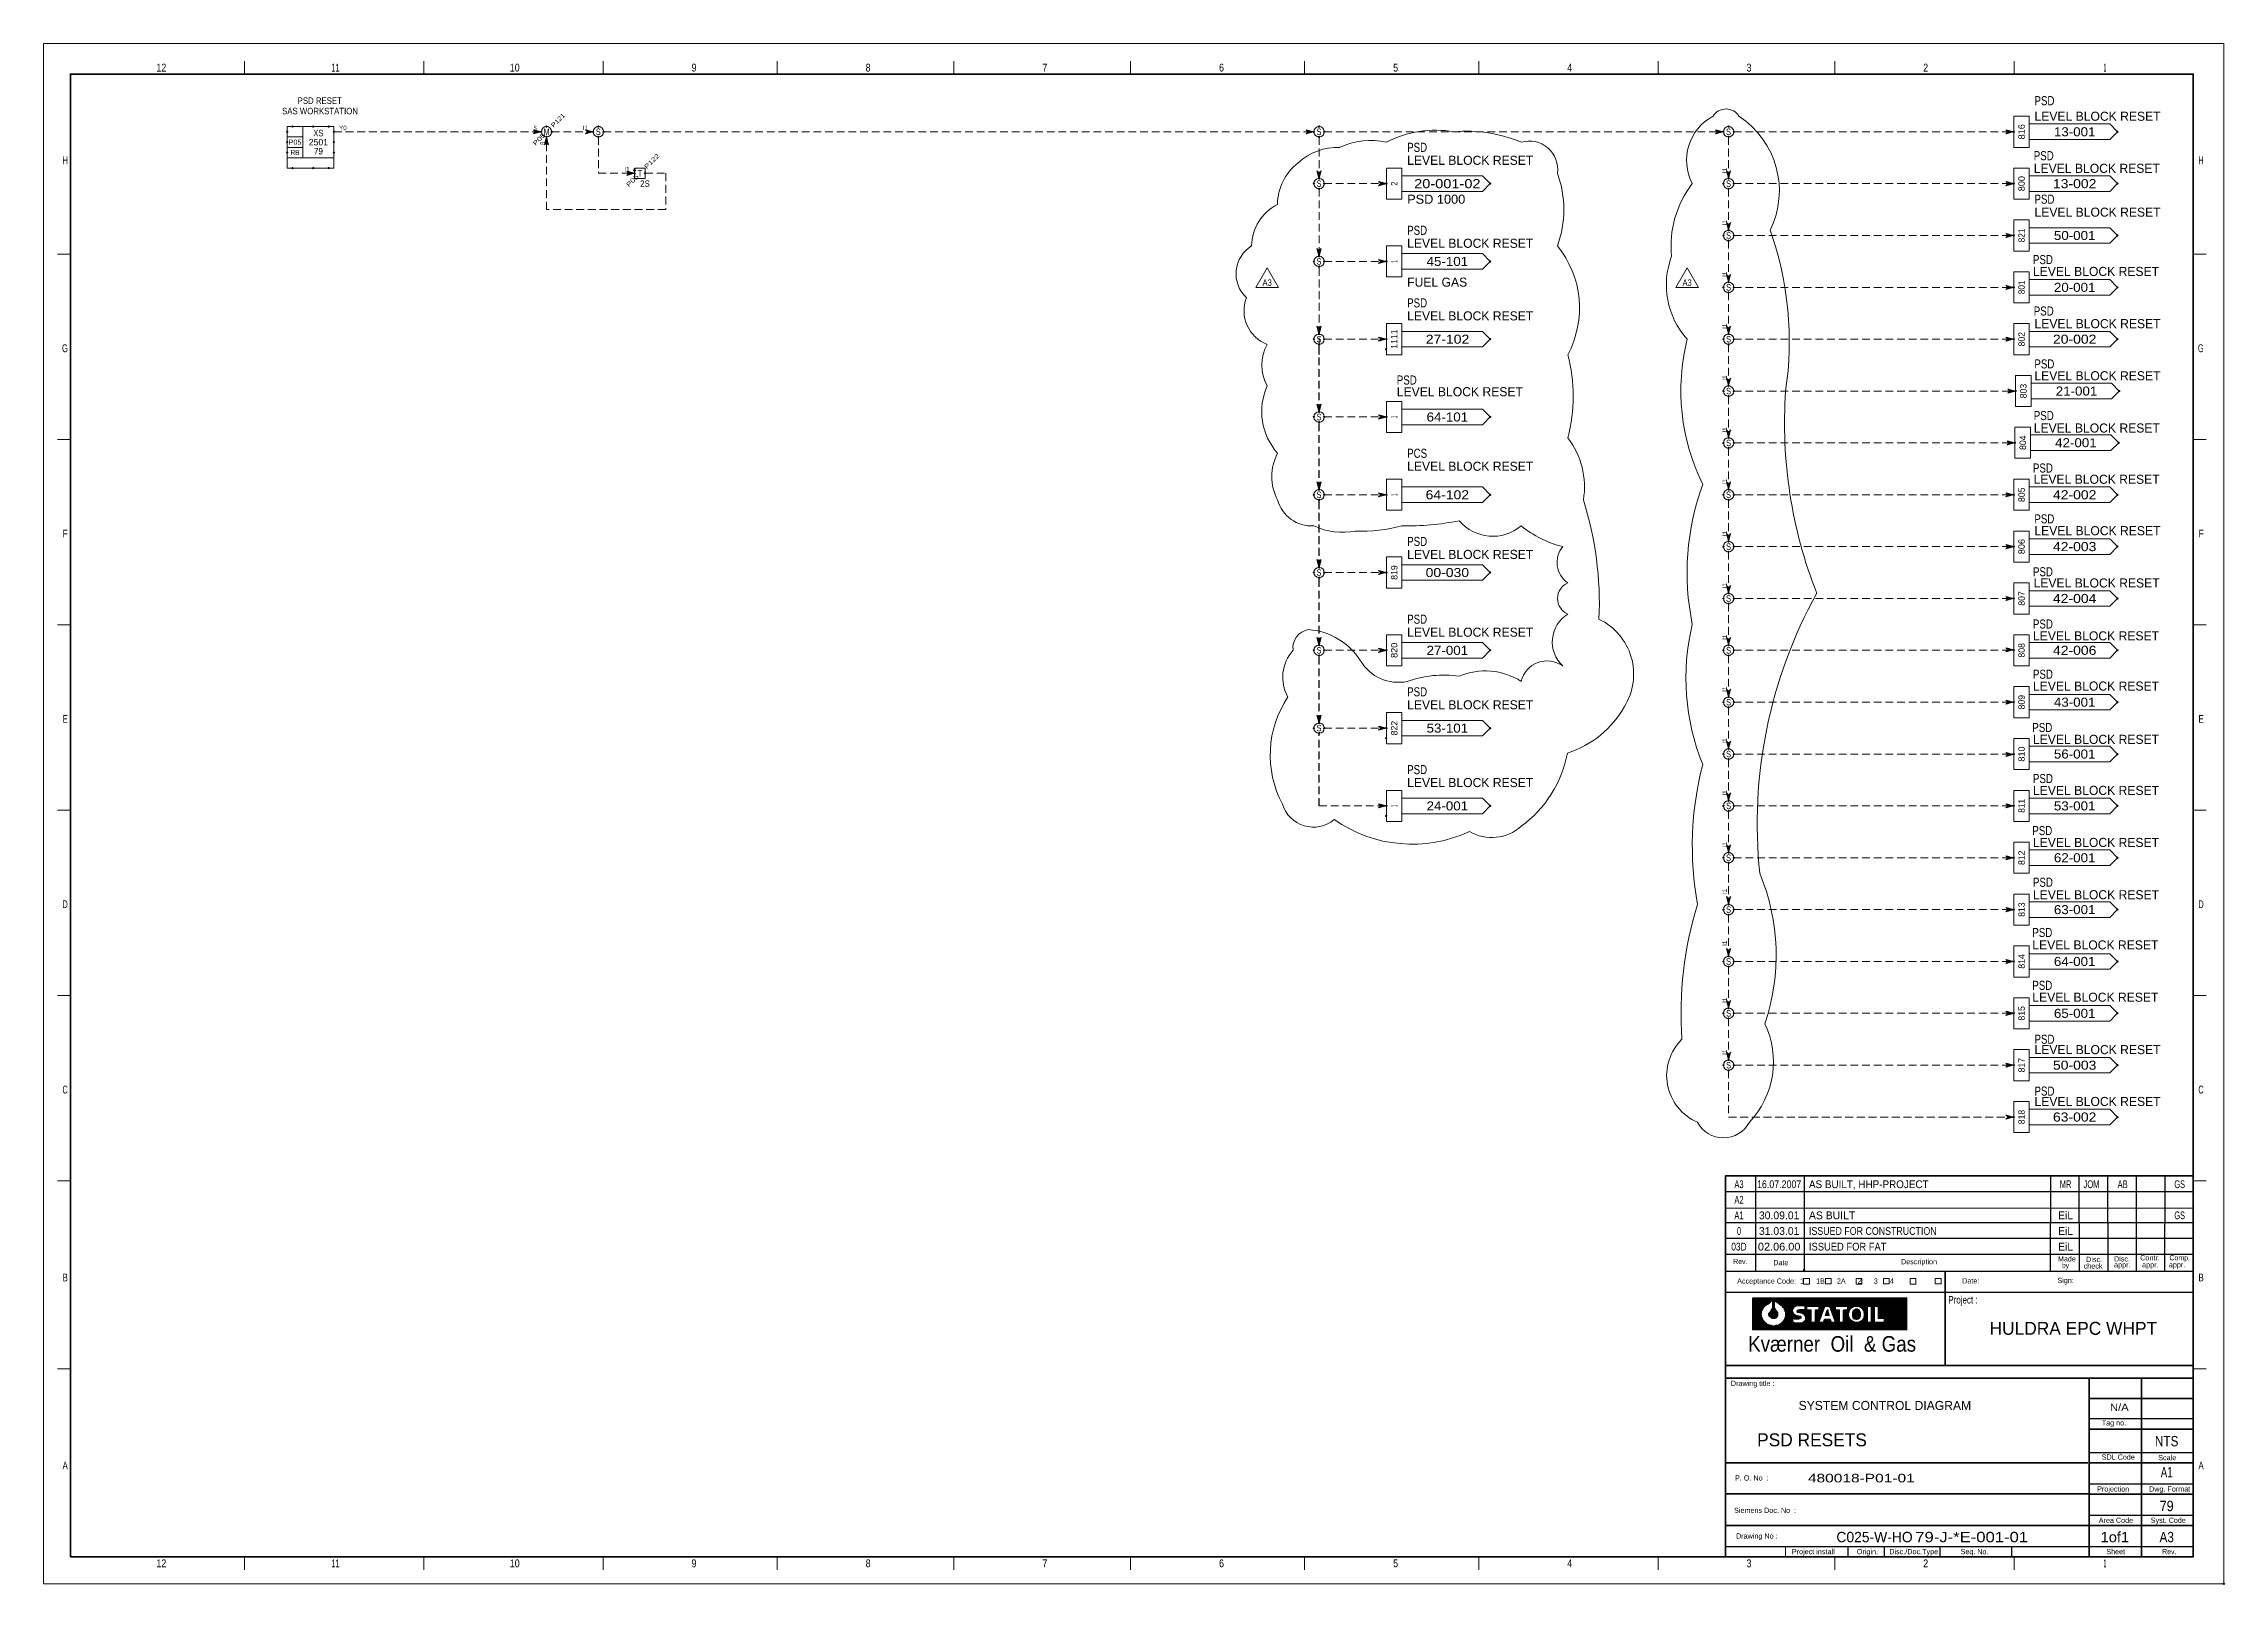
# Model space of a CAD drawing. Header units: millimetres. Extents: x 0 to 841, y 0 to 594.
import ezdxf
from ezdxf.enums import TextEntityAlignment as Align

# ---------------------------------------------------------------- set-up
doc = ezdxf.new("R2010")
doc.units = ezdxf.units.MM
doc.header["$PDMODE"] = 32
doc.header["$PDSIZE"] = 0.5
doc.linetypes.add('MEDIUM_DASHED', pattern=[4.5, 3, -1.5])
for name, color, linetype, lineweight in [('1', 7, 'Continuous', 13), ('12', 7, 'Continuous', 13), ('46', 7, 'MEDIUM_DASHED', 13), ('48', 7, 'Continuous', 13), ('49', 7, 'Continuous', 13), ('50', 7, 'Continuous', 13), ('51', 7, 'Continuous', 13), ('9', 7, 'Continuous', 13)]:
    doc.layers.add(name, color=color, linetype=linetype, lineweight=lineweight)
doc.layers.add('2', color=7, linetype='Continuous')
doc.layers.add('45', color=7, linetype='Continuous')

msp = doc.modelspace()

# ---------------------------------------------------------------- texts
at = {"layer": '1'}
for s, width, p in [('12', 0.85, (45.415, 583.235)), ('11', 0.65, (112.577, 583.235)), ('10', 0.85, (181.736, 583.235)), ('9', 0.85, (250.905, 583.235)), ('8', 0.85, (318.063, 583.235)), ('7', 0.85, (386.224, 583.235)), ('6', 0.85, (454.385, 583.235)), ('5', 0.85, (521.543, 583.235)), ('4', 0.85, (588.701, 583.235)), ('3', 0.85, (657.864, 583.235)), ('2', 0.85, (726.025, 583.235)), ('1', 0.4, (795.18, 583.235)), ('12', 0.85, (45.415, 6.354)), ('11', 0.65, (112.577, 6.354)), ('10', 0.85, (181.736, 6.354)), ('9', 0.85, (250.905, 6.354)), ('8', 0.85, (318.063, 6.354)), ('7', 0.85, (386.224, 6.354)), ('6', 0.85, (454.385, 6.354)), ('5', 0.85, (521.543, 6.354)), ('4', 0.85, (588.701, 6.354)), ('3', 0.85, (657.864, 6.354)), ('2', 0.85, (726.025, 6.354)), ('1', 0.4, (795.18, 6.354))]:
    msp.add_text(s, height=3.02, dxfattribs=dict(at, width=width)).set_placement(p, align=Align.CENTER)
for s, width, p in [('H', 0.65, (9.328, 547.494)), ('H', 0.65, (833.27, 547.494)), ('G', 0.65, (9.328, 475.007)), ('G', 0.65, (833.27, 475.007)), ('F', 0.8, (9.328, 403.526)), ('F', 0.8, (833.27, 403.526)), ('E', 0.75, (9.328, 332.045)), ('E', 0.75, (833.27, 332.045)), ('D', 0.65, (9.328, 260.565)), ('D', 0.65, (833.27, 260.565)), ('C', 0.65, (9.328, 189.083)), ('C', 0.65, (833.27, 189.083)), ('B', 0.75, (9.328, 116.596)), ('B', 0.75, (833.27, 116.596)), ('A', 0.75, (9.328, 44.109)), ('A', 0.75, (833.27, 44.109))]:
    msp.add_text(s, height=3.02, dxfattribs=dict(at, width=width)).set_placement(p, align=Align.RIGHT)
for s, height, width, p in [('Made', 2.013, 0.85, (777.095, 124.294)), ('Disc.', 2.013, 0.9, (787.939, 124.072)), ('Disc.', 2.013, 0.9, (798.691, 124.293)), ('Comp.', 2.013, 0.8, (820.059, 124.735)), ('Rev.', 2.013, 0.8, (651.75, 123.28)), ('Date', 2.013, 0.9, (667.239, 122.84)), ('Date:', 2.013, 0.9, (740.094, 115.817)), ('Sign:', 2.013, 0.9, (776.865, 115.983)), ('by', 2.013, 0.75, (778.644, 121.776)), ('check', 2.013, 0.95, (786.981, 121.554)), ('Project :', 2.867, 0.8, (734.784, 108.074)), ('Kværner  Oil  & Gas', 6.013, 0.9, (657.555, 89.499)), ('N/A', 2.813, 1.15, (797.108, 66.66)), ('480018-P01-01', 3.313, 1.35, (680.58, 39.085)), ('SDL Code', 2.013, 0.9, (793.945, 47.836)), ('Scale', 2.013, 0.95, (815.731, 47.632)), ('P. O. No  :', 2.013, 0.95, (652.463, 39.791)), ('Dwg. Format', 2.013, 0.9, (812.223, 35.551)), ('Syst. Code', 2.013, 0.9, (812.85, 23.469)), ('Seq. No.', 2.013, 0.85, (739.552, 11.388)), ('Sheet', 2.013, 0.95, (795.684, 11.388)), ('Rev.', 2.013, 0.8, (817.235, 11.388))]:
    msp.add_text(s, height=height, dxfattribs=dict(at, width=width)).set_placement(p)
for s, p in [('Contr.', (808.76, 124.735)), ('Acceptance Code:  1      1B      2A      2      3      4  ', (653.298, 115.734)), ('Description', (716.495, 123.224)), ('appr.', (798.691, 121.997)), ('appr.', (809.49, 121.997)), ('appr.', (819.831, 121.997)), ('Drawing title :', (650.865, 76.257)), ('Tag no.', (793.941, 61.038)), ('Projection', (792.176, 35.551)), ('Siemens Doc. No  :', (652.111, 27.315)), ('Area Code', (792.765, 23.469)), ('Drawing No :', (652.847, 17.429)), ('Project install', (674.398, 11.388)), ('Origin.', (699.457, 11.388)), ('Disc./Doc.Type', (711.987, 11.388))]:
    msp.add_text(s, height=2.013, dxfattribs=at).set_placement(p)
at = {"layer": '12', "width": 0.9}
for s, p in [('PSD RESET', (98, 570.75)), ('SAS WORKSTATION', (92, 566.75))]:
    msp.add_text(s, height=2.5, dxfattribs=at).set_placement(p)
at = {"layer": '2'}
for s, height, width, p in [('A3', 3, 0.7, (654, 152.581)), ('16.07.2007', 3, 0.85, (669.5, 152.581)), ('MR', 3, 0.6, (780, 152.581)), ('JOM', 3, 0.7, (790, 152.581)), ('AB', 3, 0.7, (802, 152.581)), ('GS', 3, 0.65, (824, 152.581)), ('A2', 3, 0.7, (654, 146.581)), ('A1', 3, 0.6, (654, 140.581)), ('GS', 3, 0.65, (824, 140.581)), ('0', 3, 0.65, (654, 134.541)), ('03D', 3, 0.8, (653.991, 128.5)), ('02.06.00', 3, 1.05, (669.5, 128.5)), ('NTS', 4, 0.85, (818.986, 53)), ('A1', 4, 0.7, (819, 41)), ('79', 4, 0.9, (819, 28)), ('1of1', 4, 1.05, (799, 16)), ('A3', 4, 0.85, (819, 16))]:
    msp.add_text(s, height=height, dxfattribs=dict(at, width=width)).set_placement(p, align=Align.CENTER)
for s, height, width, p in [('AS BUILT, HHP-PROJECT', 3, 0.95, (681, 152.581)), ('ISSUED FOR CONSTRUCTION', 3, 0.85, (681, 134.541)), ('ISSUED FOR FAT', 3, 0.9, (681, 128.5)), ('79-J-*E-001-01', 4, 1.2, (722, 16))]:
    msp.add_text(s, height=height, dxfattribs=dict(at, width=width)).set_placement(p)
for s, height, p in [('30.09.01', 3, (669.5, 140.581)), ('EiL', 3, (780, 140.581)), ('31.03.01', 3, (669.5, 134.541)), ('EiL', 3, (780, 134.541)), ('EiL', 3, (780, 128.5)), ('HULDRA EPC WHPT', 5, (782.983, 96))]:
    msp.add_text(s, height=height, dxfattribs=at).set_placement(p, align=Align.CENTER)
for s, height, p in [('AS BUILT', 3, (681, 140.581)), ('SYSTEM CONTROL DIAGRAM', 3.5, (677, 67)), ('PSD RESETS', 5, (661, 53))]:
    msp.add_text(s, height=height, dxfattribs=at).set_placement(p)
msp.add_text('C025-W-HO', height=4, dxfattribs=at).set_placement((721, 16), align=Align.RIGHT)
at = {"layer": '45'}
for s, width, p in [('Y0', 0.85, (114, 560.625)), ('S', 0.6, (189.055, 560.626))]:
    msp.add_text(s, height=1.75, dxfattribs=dict(at, width=width)).set_placement(p)
at = {"layer": '45', "width": 0.55}
msp.add_text('R', height=1.75, rotation=90, dxfattribs=at).set_placement((193.374, 555.055))
at = {"layer": '45'}
for p in [(208.016, 560.626), (224.016, 544.626)]:
    msp.add_text('I1', height=1.75, dxfattribs=at).set_placement(p)
for p in [(649.375, 544), (649.375, 524), (649.375, 504), (649.375, 484), (649.375, 464), (649.375, 444), (649.375, 424), (649.375, 404), (649.375, 384), (649.375, 364), (649.375, 344), (649.375, 324), (649.375, 304), (649.375, 284), (649.375, 266), (649.375, 246), (649.375, 224), (649.375, 204)]:
    msp.add_text('I1', height=1.75, rotation=90, dxfattribs=at).set_placement(p)
at = {"layer": '49'}
for s, width, p in [('PSD', 0.8, (768, 570.25)), ('PSD', 0.8, (526, 552.25)), ('PSD', 0.8, (767.717, 549.038)), ('PSD 1000', 1.05, (526, 532.25)), ('PSD', 0.8, (768, 532.25)), ('PSD', 0.8, (526, 520.25)), ('PSD', 0.8, (767.402, 508.959)), ('PSD', 0.8, (526, 492.25)), ('PSD', 0.8, (767.717, 489.117)), ('PSD', 0.8, (767.953, 468.723)), ('PSD', 0.8, (522, 462.503)), ('PSD', 0.8, (767.717, 448.802)), ('PCS', 0.8, (526, 434.25)), ('PSD', 0.8, (767.402, 428.565)), ('PSD', 0.8, (767.953, 408.959)), ('PSD', 0.8, (526, 400.25)), ('PSD', 0.8, (767.402, 388.565)), ('PSD', 0.8, (526, 370.25)), ('PSD', 0.8, (767.402, 368.408)), ('PSD', 0.8, (526, 342.25)), ('PSD', 0.8, (767.402, 349.038)), ('PSD', 0.8, (767.165, 328.487)), ('PSD', 0.8, (526, 312.25)), ('PSD', 0.8, (767.402, 308.802)), ('PSD', 0.8, (767.165, 288.723)), ('PSD', 0.8, (767.402, 268.802)), ('PSD', 0.8, (767.165, 249.431)), ('PSD', 0.8, (767.165, 229.038)), ('PSD', 0.8, (768, 208.25)), ('PSD', 0.8, (768, 188.25))]:
    msp.add_text(s, height=3.5, dxfattribs=dict(at, width=width)).set_placement(p)
for s, p in [('LEVEL BLOCK RESET', (768, 564.25)), ('LEVEL BLOCK RESET', (526, 547.25)), ('LEVEL BLOCK RESET', (767.717, 544.156)), ('LEVEL BLOCK RESET', (768, 527.25)), ('LEVEL BLOCK RESET', (526, 515.25)), ('LEVEL BLOCK RESET', (767.402, 504.392)), ('FUEL GAS', (526, 500.25)), ('LEVEL BLOCK RESET', (526, 487.25)), ('LEVEL BLOCK RESET', (768, 484.25)), ('LEVEL BLOCK RESET', (767.953, 464.156)), ('LEVEL BLOCK RESET', (522, 457.996)), ('LEVEL BLOCK RESET', (767.717, 443.998)), ('LEVEL BLOCK RESET', (526, 429.25)), ('LEVEL BLOCK RESET', (767.638, 424.235)), ('LEVEL BLOCK RESET', (767.953, 404.392)), ('LEVEL BLOCK RESET', (526, 395.25)), ('LEVEL BLOCK RESET', (767.638, 384.235)), ('LEVEL BLOCK RESET', (526, 365.25)), ('LEVEL BLOCK RESET', (767.402, 363.841)), ('LEVEL BLOCK RESET', (767.402, 344.471)), ('LEVEL BLOCK RESET', (526, 337.25)), ('LEVEL BLOCK RESET', (767.402, 323.92)), ('LEVEL BLOCK RESET', (526, 307.25)), ('LEVEL BLOCK RESET', (767.402, 304.235)), ('LEVEL BLOCK RESET', (767.402, 284.156)), ('LEVEL BLOCK RESET', (767.402, 263.998)), ('LEVEL BLOCK RESET', (767.165, 244.628)), ('LEVEL BLOCK RESET', (767.165, 224.471)), ('LEVEL BLOCK RESET', (768, 204.25)), ('LEVEL BLOCK RESET', (768, 184.25))]:
    msp.add_text(s, height=3.5, dxfattribs=at).set_placement(p)
for s, width, p in [('816', 1.05, (764.25, 560)), ('2', 0.7, (522.25, 539.992)), ('800', 1.05, (764.25, 540)), ('821', 0.95, (764.25, 520)), ('1', 0.4, (522.25, 509.992)), ('801', 0.95, (764.25, 500)), ('1', 0.4, (522.25, 449.991)), ('1', 0.4, (522.25, 419.991)), ('806', 1.05, (764.25, 400)), ('820', 1.05, (522.25, 359.999)), ('810', 1.05, (764.25, 320)), ('1', 0.4, (522.25, 299.999)), ('811', 0.95, (764.25, 300))]:
    msp.add_text(s, height=2.5, rotation=90, dxfattribs=dict(at, width=width)).set_placement(p, align=Align.CENTER)
for s, width, p in [('13-001', 1.1, (783.5, 558.25)), ('20-001-02', 1.2, (541.5, 538.25)), ('13-002', 1.15, (783.5, 538.25)), ('50-001', 1.1, (783.5, 518.25)), ('45-101', 1.1, (541.5, 508.25)), ('20-001', 1.1, (783.5, 498.25)), ('27-102', 1.15, (541.563, 478.25)), ('20-002', 1.15, (783.5, 478.25)), ('21-001', 1.1, (784.209, 458.25)), ('64-101', 1.1, (541.5, 448.25)), ('42-001', 1.1, (783.972, 438.329)), ('64-102', 1.15, (541.5, 418.25)), ('42-002', 1.15, (783.5, 418.25)), ('42-003', 1.15, (783.5, 398.25)), ('00-030', 1.15, (541.5, 388.25)), ('42-004', 1.15, (783.5, 378.25)), ('27-001', 1.1, (541.5, 358.25)), ('42-006', 1.15, (783.5, 358.25)), ('43-001', 1.1, (783.5, 338.25)), ('53-101', 1.1, (541.5, 328.25)), ('56-001', 1.1, (783.5, 318.25)), ('24-001', 1.1, (541.5, 298.25)), ('53-001', 1.1, (783.5, 298.25)), ('62-001', 1.1, (783.5, 278.25)), ('63-001', 1.1, (783.5, 258.25)), ('64-001', 1.1, (783.5, 238.25)), ('65-001', 1.1, (783.5, 218.25)), ('50-003', 1.15, (783.5, 198.25)), ('63-002', 1.15, (783.5, 178.25))]:
    msp.add_text(s, height=3.5, dxfattribs=dict(at, width=width)).set_placement(p, align=Align.CENTER)
for s, p in [('1111', (522.25, 480.02)), ('802', (764.25, 480)), ('803', (764.959, 460)), ('804', (764.723, 440.079)), ('805', (764.25, 420)), ('819', (522.25, 390)), ('807', (764.25, 380)), ('808', (764.25, 360)), ('809', (764.25, 340)), ('822', (522.25, 330)), ('812', (764.25, 280)), ('813', (764.25, 260)), ('814', (764.25, 240)), ('815', (764.25, 220)), ('817', (764.25, 200)), ('818', (764.25, 180))]:
    msp.add_text(s, height=2.5, rotation=90, dxfattribs=at).set_placement(p, align=Align.CENTER)
at = {"layer": '50'}
for s, width, p in [('P121', 1.2, (196.74, 561.502)), ('P122', 1.3, (232.74, 545.502))]:
    msp.add_text(s, height=1.75, rotation=45, dxfattribs=dict(at, width=width)).set_placement(p)
for s, height, width, p in [('P05', 2, 0.95, (97, 555)), ('XS', 2.5, 0.8, (105.991, 558.25)), ('M', 2.5, 0.7, (194, 558.75)), ('S', 2.5, 0.75, (214, 558.75)), ('S', 2.5, 0.75, (492, 558.75)), ('S', 2.5, 0.75, (650, 558.75)), ('RB', 2, 0.75, (97, 551)), ('79', 2.5, 0.95, (106, 551.25)), ('T', 2.5, 0.85, (230, 542.75)), ('2S', 2.5, 0.9, (231.991, 538.75)), ('S', 2.5, 0.75, (492, 538.75)), ('S', 2.5, 0.75, (650, 538.75)), ('S', 2.5, 0.75, (650, 518.75)), ('S', 2.5, 0.75, (492, 508.75)), ('A3', 2.5, 0.8, (472.001, 500.554)), ('A3', 2.5, 0.8, (634.001, 500.554)), ('S', 2.5, 0.75, (650, 498.75)), ('S', 2.5, 0.75, (492, 478.75)), ('S', 2.5, 0.75, (650, 478.75)), ('S', 2.5, 0.75, (650, 458.75)), ('S', 2.5, 0.75, (492, 448.75)), ('S', 2.5, 0.75, (650, 438.75)), ('S', 2.5, 0.75, (492, 418.75)), ('S', 2.5, 0.75, (650, 418.75)), ('S', 2.5, 0.75, (650, 398.75)), ('S', 2.5, 0.75, (492, 388.75)), ('S', 2.5, 0.75, (650, 378.75)), ('S', 2.5, 0.75, (492, 358.75)), ('S', 2.5, 0.75, (650, 358.75)), ('S', 2.5, 0.75, (650, 338.75)), ('S', 2.5, 0.75, (492, 328.75)), ('S', 2.5, 0.75, (650, 318.75)), ('S', 2.5, 0.75, (650, 298.75)), ('S', 2.5, 0.75, (650, 278.75)), ('S', 2.5, 0.75, (650, 258.75)), ('S', 2.5, 0.75, (650, 238.75)), ('S', 2.5, 0.75, (650, 218.75)), ('S', 2.5, 0.75, (650, 198.75))]:
    msp.add_text(s, height=height, dxfattribs=dict(at, width=width)).set_placement(p, align=Align.CENTER)
msp.add_text('2501', height=2.5, dxfattribs=at).set_placement((106, 554.75), align=Align.CENTER)
at = {"layer": '50', "width": 1.35}
for p in [(193.734, 558.497), (229.734, 542.497)]:
    msp.add_text('P05', height=1.75, rotation=45, dxfattribs=at).set_placement(p, align=Align.RIGHT)

# ---------------------------------------------------------------- linework, layer by layer
at = {"layer": '1'}
for p, q in [((77.491, 587.261), (77.491, 582.228)), ((146.654, 587.261), (146.654, 582.228)), ((215.817, 587.261), (215.817, 582.228)), ((282.976, 587.261), (282.976, 582.228)), ((351.136, 587.261), (351.136, 582.228)), ((419.297, 587.261), (419.297, 582.228)), ((486.455, 587.261), (486.455, 582.228)), ((553.613, 587.261), (553.613, 582.228)), ((622.776, 587.261), (622.776, 582.228)), ((690.937, 587.261), (690.937, 582.228)), ((760.1, 587.261), (760.1, 582.228)), ((10.333, 512.761), (5.321, 512.761)), ((834.275, 512.761), (829.263, 512.761)), ((10.333, 441.28), (5.321, 441.28)), ((834.275, 441.28), (829.263, 441.28)), ((10.333, 369.799), (5.321, 369.799)), ((834.275, 369.799), (829.263, 369.799)), ((10.333, 298.318), (5.321, 298.318)), ((834.275, 298.318), (829.263, 298.318)), ((10.333, 226.838), (5.321, 226.838)), ((834.275, 226.838), (829.263, 226.838)), ((10.333, 155.357), (5.321, 155.357)), ((834.275, 155.357), (829.263, 155.357)), ((659.387, 110.283), (718.839, 110.283)), ((659.387, 110.087), (718.839, 110.087)), ((659.387, 109.891), (718.839, 109.891)), ((667.723, 109.695), (718.839, 109.695)), ((667.931, 109.499), (718.839, 109.499)), ((668.139, 109.304), (718.839, 109.304)), ((668.348, 109.108), (718.839, 109.108)), ((668.557, 108.912), (718.839, 108.912)), ((668.765, 108.717), (718.839, 108.717)), ((668.973, 108.52), (718.839, 108.52)), ((669.182, 108.324), (718.839, 108.324)), ((669.39, 108.129), (718.839, 108.129)), ((669.598, 108.129), (718.839, 108.129)), ((669.807, 107.933), (718.839, 107.933)), ((670.015, 107.737), (718.839, 107.737)), ((670.432, 107.541), (718.839, 107.541)), ((678.143, 107.346), (718.839, 107.346)), ((707.941, 107.15), (718.839, 107.15)), ((707.941, 106.954), (718.839, 106.954)), ((707.941, 106.758), (718.839, 106.758)), ((707.941, 106.562), (718.839, 106.562)), ((707.941, 106.366), (718.839, 106.366)), ((707.941, 106.17), (718.839, 106.17)), ((707.941, 105.975), (718.839, 105.975)), ((707.941, 105.779), (718.839, 105.779)), ((707.941, 105.583), (718.839, 105.583)), ((707.941, 105.387), (718.839, 105.387)), ((707.941, 105.191), (718.839, 105.191)), ((707.941, 104.995), (718.839, 104.995)), ((707.941, 104.799), (718.839, 104.799)), ((707.941, 104.604), (718.839, 104.604)), ((707.941, 104.408), (718.839, 104.408)), ((707.941, 104.212), (718.839, 104.212)), ((707.941, 104.017), (718.839, 104.017)), ((707.941, 103.82), (718.839, 103.82)), ((707.941, 103.624), (718.839, 103.624)), ((707.941, 103.428), (718.839, 103.428)), ((707.941, 103.233), (718.839, 103.233)), ((707.941, 103.037), (718.839, 103.037)), ((707.941, 102.841), (718.839, 102.841)), ((707.941, 102.646), (718.839, 102.646)), ((710.234, 102.45), (718.839, 102.45)), ((710.234, 102.254), (718.839, 102.254)), ((710.234, 102.058), (718.839, 102.058)), ((710.234, 101.862), (718.839, 101.862)), ((710.234, 101.666), (718.839, 101.666)), ((710.234, 101.47), (718.839, 101.47)), ((710.234, 101.275), (718.839, 101.275)), ((710.234, 101.079), (718.839, 101.079)), ((659.387, 99.512), (718.839, 99.512)), ((659.387, 99.317), (718.839, 99.317)), ((659.387, 99.12), (718.839, 99.12)), ((659.387, 98.924), (718.839, 98.924)), ((659.387, 98.728), (718.839, 98.728)), ((659.387, 98.533), (718.839, 98.533)), ((659.387, 98.337), (718.839, 98.337)), ((667.931, 99.512), (718.839, 99.512)), ((668.765, 99.708), (718.839, 99.708)), ((669.182, 99.904), (718.839, 99.904)), ((669.598, 100.099), (718.839, 100.099)), ((669.807, 100.295), (718.839, 100.295)), ((670.224, 100.491), (718.839, 100.491)), ((670.432, 100.491), (718.839, 100.491)), ((678.35, 100.687), (718.839, 100.687)), ((710.234, 100.883), (718.839, 100.883)), ((10.333, 82.869), (5.321, 82.869)), ((834.275, 82.924), (829.263, 82.924)), ((77.491, 10.382), (77.491, 5.348)), ((146.654, 10.382), (146.654, 5.348)), ((215.817, 10.382), (215.817, 5.348)), ((282.976, 10.382), (282.976, 5.348)), ((351.136, 10.382), (351.136, 5.348)), ((419.297, 10.382), (419.297, 5.348)), ((486.455, 10.382), (486.455, 5.348)), ((553.613, 10.382), (553.613, 5.348)), ((622.776, 10.372), (622.776, 5.348)), ((671.892, 10.382), (671.892, 14.409)), ((690.937, 10.382), (690.937, 5.348)), ((760.1, 10.382), (760.1, 5.348))]:
    msp.add_line(p, q, dxfattribs=at)
at = {"layer": '1', "linetype": 'MEDIUM_DASHED', "lineweight": 25}
for p, q in [((492, 452), (492, 478)), ((492, 422), (492, 448)), ((492, 392), (492, 418)), ((492, 362), (492, 388)), ((492, 332), (492, 358)), ((492, 300), (492, 328))]:
    msp.add_line(p, q, dxfattribs=at)
at = {"layer": '1', "lineweight": 25}
for p, q in [((10.333, 10.382), (10.333, 156.364)), ((660.347, 157.367), (660.347, 120.464)), ((679.106, 157.363), (679.143, 120.469)), ((774.133, 157.37), (774.071, 120.491)), ((785.159, 157.37), (785.244, 120.307)), ((796.185, 157.37), (796.291, 120.455)), ((807.211, 157.37), (807.222, 120.786)), ((818.237, 157.37), (818.154, 120.289)), ((648.825, 151.274), (829.269, 151.274)), ((648.827, 144.949), (829.268, 144.852)), ((648.828, 139.29), (829.27, 139.285)), ((648.813, 127.167), (829.263, 127.167)), ((648.817, 133.231), (829.275, 133.231)), ((648.723, 112.418), (829.276, 112.418)), ((789.246, 63.665), (829.285, 63.665)), ((789.169, 50.653), (829.275, 50.653)), ((789.169, 38.571), (829.289, 38.571)), ((789.169, 26.49), (829.285, 26.49)), ((648.823, 14.409), (829.285, 14.409)), ((695.949, 14.409), (695.949, 10.382)), ((695.949, 14.409), (695.949, 10.382)), ((709.982, 14.409), (709.982, 10.382)), ((731.533, 14.409), (731.533, 10.382)), ((759.098, 14.409), (759.098, 10.382)), ((759.098, 14.409), (759.098, 10.382))]:
    msp.add_line(p, q, dxfattribs=at)
at = {"layer": '1', "lineweight": 35}
for p, q in [((829.263, 157.37), (829.263, 83.348)), ((829.257, 120.491), (648.808, 120.475)), ((733.55, 120.235), (733.589, 84.191)), ((829.285, 79.272), (648.873, 79.272)), ((789.08, 22.48), (789.072, 79.257)), ((809.216, 34.544), (809.293, 79.254)), ((829.285, 71.461), (789.113, 71.461)), ((829.285, 59.648), (788.992, 59.633)), ((788.556, 46.63), (648.822, 46.63)), ((829.285, 46.625), (789.169, 46.625)), ((789.341, 34.696), (648.997, 34.697)), ((809.216, 34.544), (789.169, 34.544)), ((809.216, 22.463), (809.216, 34.544)), ((829.29, 34.544), (809.216, 34.544)), ((829.275, 22.463), (648.972, 22.463)), ((789.079, 10.392), (789.079, 22.473)), ((809.216, 10.382), (809.216, 22.463)), ((648.95, 10.382), (10.333, 10.382))]:
    msp.add_line(p, q, dxfattribs=at)
for points in [[(829.263, 112.014), (829.263, 582.228), (10.333, 582.228), (10.333, 10.382)], [(648.784, 84.124), (648.838, 157.37), (829.263, 157.37)]]:
    msp.add_lwpolyline(points, dxfattribs=at)
at = {"layer": '1'}
for points in [[(659.179, 97.946), (659.179, 110.087), (659.387, 110.087), (659.387, 97.946)], [(659.387, 109.695), (666.89, 109.695), (666.89, 109.499), (659.387, 109.499)], [(659.387, 109.499), (666.89, 109.499), (666.89, 109.304), (659.387, 109.304)], [(666.681, 109.499), (666.681, 109.304), (666.89, 109.304), (666.89, 109.499)], [(666.89, 109.499), (666.681, 109.304), (666.681, 109.108), (666.89, 109.304)], [(667.098, 109.891), (666.89, 109.695), (666.89, 109.499), (667.098, 109.695)], [(666.89, 106.366), (666.89, 109.695), (667.098, 109.695), (667.098, 106.366)], [(667.098, 109.695), (667.723, 109.695), (667.723, 109.499), (667.098, 109.499)], [(667.098, 109.499), (667.723, 109.499), (667.723, 109.304), (667.098, 109.304)], [(667.514, 109.499), (667.514, 109.695), (667.723, 109.695), (667.723, 109.499)], [(667.514, 109.695), (667.514, 106.366), (667.723, 106.366), (667.723, 109.695)], [(667.931, 109.499), (667.723, 109.695), (667.723, 109.499), (667.931, 109.304)], [(668.139, 109.304), (667.931, 109.499), (667.931, 109.304), (668.139, 109.108)], [(678.946, 117.664), (681.157, 117.664), (681.157, 115.52), (678.946, 115.52)], [(687.409, 117.769), (689.62, 117.769), (689.62, 115.624), (687.409, 115.624)], [(699.159, 117.693), (701.37, 117.693), (701.37, 115.548), (699.159, 115.548)], [(709.741, 117.769), (711.952, 117.769), (711.952, 115.624), (709.741, 115.624)], [(720.012, 117.693), (722.223, 117.693), (722.223, 115.548), (720.012, 115.548)], [(729.739, 117.769), (731.95, 117.769), (731.95, 115.624), (729.739, 115.624)], [(659.387, 109.304), (666.681, 109.304), (666.681, 109.108), (659.387, 109.108)], [(659.387, 109.304), (666.472, 109.304), (666.472, 109.108), (659.387, 109.108)], [(659.387, 109.108), (666.472, 109.108), (666.472, 108.912), (659.387, 108.912)], [(659.387, 108.912), (666.265, 108.912), (666.265, 108.717), (659.387, 108.717)], [(659.387, 108.717), (666.056, 108.717), (666.056, 108.52), (659.387, 108.52)], [(659.387, 108.52), (665.847, 108.52), (665.847, 108.324), (659.387, 108.324)], [(659.387, 108.324), (665.639, 108.324), (665.639, 108.129), (659.387, 108.129)], [(659.387, 108.129), (665.431, 108.129), (665.431, 107.933), (659.387, 107.933)], [(659.387, 108.129), (665.222, 108.129), (665.222, 107.933), (659.387, 107.933)], [(659.387, 107.933), (665.014, 107.933), (665.014, 107.737), (659.387, 107.737)], [(659.387, 107.737), (664.597, 107.737), (664.597, 107.541), (659.387, 107.541)], [(659.387, 107.541), (664.389, 107.541), (664.389, 107.346), (659.387, 107.346)], [(659.387, 107.346), (664.18, 107.346), (664.18, 107.15), (659.387, 107.15)], [(659.387, 107.15), (663.972, 107.15), (663.972, 106.954), (659.387, 106.954)], [(659.387, 106.954), (663.764, 106.954), (663.764, 106.758), (659.387, 106.758)], [(659.387, 106.954), (663.764, 106.954), (663.764, 106.758), (659.387, 106.758)], [(659.387, 106.758), (663.555, 106.758), (663.555, 106.562), (659.387, 106.562)], [(659.387, 106.562), (663.346, 106.562), (663.346, 106.366), (659.387, 106.366)], [(659.387, 106.366), (663.346, 106.366), (663.346, 106.17), (659.387, 106.17)], [(659.387, 106.17), (663.139, 106.17), (663.139, 105.975), (659.387, 105.975)], [(659.387, 105.975), (663.139, 105.975), (663.139, 105.779), (659.387, 105.779)], [(659.387, 105.975), (662.93, 105.975), (662.93, 105.779), (659.387, 105.779)], [(659.387, 105.779), (662.93, 105.779), (662.93, 105.583), (659.387, 105.583)], [(659.387, 105.583), (662.93, 105.583), (662.93, 105.387), (659.387, 105.387)], [(659.387, 105.387), (662.93, 105.387), (662.93, 105.191), (659.387, 105.191)], [(659.387, 105.191), (662.722, 105.191), (662.722, 104.995), (659.387, 104.995)], [(659.387, 104.995), (662.722, 104.995), (662.722, 104.799), (659.387, 104.799)], [(659.387, 104.799), (662.722, 104.799), (662.722, 104.604), (659.387, 104.604)], [(659.387, 104.799), (662.722, 104.799), (662.722, 104.604), (659.387, 104.604)], [(659.387, 104.604), (662.722, 104.604), (662.722, 104.408), (659.387, 104.408)], [(659.387, 104.408), (662.722, 104.408), (662.722, 104.212), (659.387, 104.212)], [(659.387, 104.212), (662.513, 104.212), (662.513, 104.017), (659.387, 104.017)], [(659.387, 104.017), (662.513, 104.017), (662.513, 103.82), (659.387, 103.82)], [(659.387, 103.82), (662.513, 103.82), (662.513, 103.624), (659.387, 103.624)], [(659.387, 103.82), (662.513, 103.82), (662.513, 103.624), (659.387, 103.624)], [(659.387, 103.624), (662.722, 103.624), (662.722, 103.428), (659.387, 103.428)], [(659.387, 103.428), (662.722, 103.428), (662.722, 103.233), (659.387, 103.233)], [(659.387, 103.233), (662.722, 103.233), (662.722, 103.037), (659.387, 103.037)], [(659.387, 103.037), (662.722, 103.037), (662.722, 102.841), (659.387, 102.841)], [(659.387, 102.841), (662.722, 102.841), (662.722, 102.646), (659.387, 102.646)], [(659.387, 102.646), (662.722, 102.646), (662.722, 102.45), (659.387, 102.45)], [(659.387, 102.646), (662.93, 102.646), (662.93, 102.45), (659.387, 102.45)], [(659.387, 102.45), (662.93, 102.45), (662.93, 102.254), (659.387, 102.254)], [(659.387, 102.254), (662.93, 102.254), (662.93, 102.058), (659.387, 102.058)], [(659.387, 102.058), (663.139, 102.058), (663.139, 101.862), (659.387, 101.862)], [(659.387, 101.862), (663.139, 101.862), (663.139, 101.666), (659.387, 101.666)], [(659.387, 101.666), (663.346, 101.666), (663.346, 101.47), (659.387, 101.47)], [(659.387, 101.666), (663.346, 101.666), (663.346, 101.47), (659.387, 101.47)], [(659.387, 101.47), (663.555, 101.47), (663.555, 101.275), (659.387, 101.275)], [(659.387, 101.275), (663.555, 101.275), (663.555, 101.079), (659.387, 101.079)], [(659.387, 101.079), (663.764, 101.079), (663.764, 100.883), (659.387, 100.883)], [(662.305, 104.212), (662.305, 104.017), (662.513, 104.017), (662.513, 104.212)], [(662.305, 104.017), (662.305, 103.82), (662.513, 103.82), (662.513, 104.017)], [(662.305, 103.82), (662.305, 103.624), (662.513, 103.624), (662.513, 103.82)], [(662.305, 103.624), (662.305, 103.428), (662.513, 103.428), (662.513, 103.624)], [(662.513, 105.191), (662.513, 104.995), (662.722, 104.995), (662.722, 105.191)], [(662.513, 104.995), (662.513, 104.799), (662.722, 104.799), (662.722, 104.995)], [(662.513, 104.799), (662.513, 104.604), (662.722, 104.604), (662.722, 104.799)], [(662.513, 104.604), (662.513, 104.408), (662.722, 104.408), (662.722, 104.604)], [(662.722, 104.604), (662.513, 104.408), (662.513, 104.212), (662.722, 104.408)], [(662.513, 103.624), (662.722, 103.624), (662.722, 103.428), (662.513, 103.428)], [(662.513, 103.428), (662.513, 103.233), (662.722, 103.233), (662.722, 103.428)], [(662.513, 103.233), (662.513, 103.037), (662.722, 103.037), (662.722, 103.233)], [(662.513, 103.037), (662.513, 102.841), (662.722, 102.841), (662.722, 103.037)], [(662.513, 102.841), (662.513, 102.646), (662.722, 102.646), (662.722, 102.841)], [(662.722, 105.583), (662.722, 105.387), (662.93, 105.387), (662.93, 105.583)], [(662.93, 105.583), (662.722, 105.387), (662.722, 105.191), (662.93, 105.387)], [(662.722, 104.604), (662.722, 104.604), (662.722, 104.408), (662.722, 104.408)], [(662.722, 102.841), (662.722, 102.841), (662.722, 102.646), (662.722, 102.646)], [(662.722, 102.841), (662.93, 102.646), (662.93, 102.45), (662.722, 102.646)], [(662.722, 102.45), (662.722, 102.254), (662.93, 102.254), (662.93, 102.45)], [(662.722, 102.254), (662.722, 102.058), (662.93, 102.058), (662.93, 102.254)], [(662.93, 105.975), (662.93, 105.779), (663.139, 105.779), (663.139, 105.975)], [(663.139, 105.975), (662.93, 105.779), (662.93, 105.583), (663.139, 105.779)], [(662.93, 105.583), (662.93, 105.583), (662.93, 105.387), (662.93, 105.387)], [(662.93, 102.254), (663.139, 102.058), (663.139, 101.862), (662.93, 102.058)], [(662.93, 101.862), (662.93, 101.666), (663.139, 101.666), (663.139, 101.862)], [(663.139, 106.366), (663.139, 106.17), (663.346, 106.17), (663.346, 106.366)], [(663.346, 106.366), (663.139, 106.17), (663.139, 105.975), (663.346, 106.17)], [(663.139, 106.17), (663.139, 106.17), (663.139, 105.975), (663.139, 105.975)], [(663.139, 102.058), (663.139, 102.058), (663.139, 101.862), (663.139, 101.862)], [(663.139, 101.862), (663.346, 101.666), (663.346, 101.47), (663.139, 101.666)], [(663.139, 101.47), (663.139, 101.275), (663.346, 101.275), (663.346, 101.47)], [(663.346, 106.562), (663.346, 106.366), (663.555, 106.366), (663.555, 106.562)], [(663.555, 106.562), (663.346, 106.562), (663.346, 106.366), (663.555, 106.366)], [(663.346, 101.47), (663.555, 101.47), (663.555, 101.275), (663.346, 101.275)], [(663.346, 101.275), (663.346, 101.079), (663.555, 101.079), (663.555, 101.275)], [(663.764, 106.954), (663.555, 106.758), (663.555, 106.562), (663.764, 106.758)], [(663.555, 101.275), (663.764, 101.079), (663.764, 100.883), (663.555, 101.079)], [(663.764, 107.15), (663.764, 106.954), (663.972, 106.954), (663.972, 107.15)], [(663.972, 107.15), (663.764, 106.954), (663.764, 106.758), (663.972, 106.954)], [(663.764, 106.954), (663.764, 106.954), (663.764, 106.758), (663.764, 106.758)], [(663.764, 101.079), (663.764, 101.079), (663.764, 100.883), (663.764, 100.883)], [(663.764, 101.079), (663.972, 100.883), (663.972, 100.687), (663.764, 100.883)], [(664.18, 107.346), (663.972, 107.346), (663.972, 107.15), (664.18, 107.15)], [(664.389, 107.541), (664.18, 107.346), (664.18, 107.15), (664.389, 107.346)], [(664.597, 107.737), (664.389, 107.541), (664.389, 107.346), (664.597, 107.541)], [(664.389, 107.541), (664.389, 107.541), (664.389, 107.346), (664.389, 107.346)], [(664.806, 107.737), (664.597, 107.737), (664.597, 107.541), (664.806, 107.541)], [(664.597, 107.737), (664.597, 107.737), (664.597, 107.541), (664.597, 107.541)], [(664.597, 107.737), (664.597, 107.737), (664.597, 107.541), (664.597, 107.541)], [(665.014, 107.933), (664.806, 107.737), (664.806, 107.541), (665.014, 107.737)], [(665.014, 107.933), (665.014, 107.737), (665.222, 107.737), (665.222, 107.933)], [(665.222, 107.933), (665.014, 107.933), (665.014, 107.737), (665.222, 107.737)], [(665.431, 108.129), (665.222, 108.129), (665.222, 107.933), (665.431, 107.933)], [(665.639, 108.324), (665.431, 108.129), (665.431, 107.933), (665.639, 108.129)], [(665.431, 104.017), (665.431, 104.212), (665.639, 104.212), (665.639, 104.017)], [(665.431, 103.82), (665.431, 104.017), (665.639, 104.017), (665.639, 103.82)], [(665.431, 103.624), (665.431, 103.82), (665.639, 103.82), (665.639, 103.624)], [(665.431, 103.428), (665.431, 103.624), (665.639, 103.624), (665.639, 103.428)], [(665.847, 108.52), (665.639, 108.324), (665.639, 108.129), (665.847, 108.324)], [(665.639, 104.408), (665.847, 104.604), (665.847, 104.408), (665.639, 104.212)], [(665.639, 104.408), (665.639, 104.604), (665.847, 104.604), (665.847, 104.408)], [(665.639, 104.408), (665.639, 104.408), (665.639, 104.212), (665.639, 104.212)], [(665.639, 104.408), (668.973, 104.408), (668.973, 104.212), (665.639, 104.212)], [(665.639, 104.212), (665.639, 104.212), (665.639, 104.017), (665.639, 104.017)], [(665.639, 104.212), (665.639, 104.212), (665.639, 104.017), (665.639, 104.017)], [(665.639, 104.212), (668.973, 104.212), (668.973, 104.017), (665.639, 104.017)], [(665.639, 104.017), (665.639, 104.017), (665.639, 103.82), (665.639, 103.82)], [(665.639, 104.017), (668.973, 104.017), (668.973, 103.82), (665.639, 103.82)], [(665.639, 103.82), (665.639, 103.82), (665.639, 103.624), (665.639, 103.624)], [(665.639, 103.82), (668.973, 103.82), (668.973, 103.624), (665.639, 103.624)], [(665.639, 103.82), (668.973, 103.82), (668.973, 103.624), (665.639, 103.624)], [(665.847, 103.428), (665.639, 103.624), (665.639, 103.428), (665.847, 103.233)], [(665.639, 103.624), (665.639, 103.624), (665.639, 103.428), (665.639, 103.428)], [(665.639, 103.037), (665.639, 103.233), (665.847, 103.233), (665.847, 103.037)], [(666.056, 108.717), (665.847, 108.52), (665.847, 108.324), (666.056, 108.52)], [(665.847, 108.52), (665.847, 108.52), (665.847, 108.324), (665.847, 108.324)], [(665.847, 104.799), (666.056, 104.995), (666.056, 104.799), (665.847, 104.604)], [(665.847, 104.799), (665.847, 104.799), (665.847, 104.604), (665.847, 104.604)], [(665.847, 104.799), (665.847, 104.799), (665.847, 104.604), (665.847, 104.604)], [(665.847, 104.799), (668.765, 104.799), (668.765, 104.604), (665.847, 104.604)], [(665.847, 104.799), (668.973, 104.799), (668.973, 104.604), (665.847, 104.604)], [(665.847, 104.604), (665.847, 104.604), (665.847, 104.408), (665.847, 104.408)], [(665.847, 104.604), (668.973, 104.604), (668.973, 104.408), (665.847, 104.408)], [(665.847, 103.624), (668.973, 103.624), (668.973, 103.428), (665.847, 103.428)], [(665.847, 103.428), (665.847, 103.428), (665.847, 103.233), (665.847, 103.233)], [(665.847, 103.428), (665.847, 103.428), (665.847, 103.233), (665.847, 103.233)], [(665.847, 103.428), (668.973, 103.428), (668.973, 103.233), (665.847, 103.233)], [(666.056, 103.037), (665.847, 103.233), (665.847, 103.037), (666.056, 102.841)], [(665.847, 103.233), (665.847, 103.233), (665.847, 103.037), (665.847, 103.037)], [(665.847, 103.233), (668.765, 103.233), (668.765, 103.037), (665.847, 103.037)], [(666.265, 108.912), (666.056, 108.717), (666.056, 108.52), (666.265, 108.717)], [(666.056, 104.995), (666.265, 105.191), (666.265, 104.995), (666.056, 104.799)], [(666.056, 104.995), (666.056, 104.995), (666.056, 104.799), (666.056, 104.799)], [(666.056, 104.995), (666.056, 104.995), (666.056, 104.799), (666.056, 104.799)], [(666.056, 104.995), (668.765, 104.995), (668.765, 104.799), (666.056, 104.799)], [(666.265, 102.841), (666.056, 103.037), (666.056, 102.841), (666.265, 102.646)], [(666.056, 103.037), (666.056, 103.037), (666.056, 102.841), (666.056, 102.841)], [(666.056, 103.037), (666.056, 103.037), (666.056, 102.841), (666.056, 102.841)], [(666.056, 103.037), (668.765, 103.037), (668.765, 102.841), (666.056, 102.841)], [(666.265, 109.108), (666.265, 108.912), (666.472, 108.912), (666.472, 109.108)], [(666.472, 109.108), (666.265, 108.912), (666.265, 108.717), (666.472, 108.912)], [(666.265, 108.912), (666.265, 108.912), (666.265, 108.717), (666.265, 108.717)], [(666.265, 105.191), (666.472, 105.387), (666.472, 105.191), (666.265, 104.995)], [(666.265, 105.191), (666.265, 105.387), (666.472, 105.387), (666.472, 105.191)], [(666.265, 105.191), (666.265, 105.191), (666.265, 104.995), (666.265, 104.995)], [(666.265, 105.191), (668.557, 105.191), (668.557, 104.995), (666.265, 104.995)], [(666.472, 102.646), (666.265, 102.841), (666.265, 102.646), (666.472, 102.45)], [(666.265, 102.841), (666.265, 102.841), (666.265, 102.646), (666.265, 102.646)], [(666.265, 102.841), (666.265, 102.841), (666.265, 102.646), (666.265, 102.646)], [(666.265, 102.841), (668.557, 102.841), (668.557, 102.646), (666.265, 102.646)], [(666.681, 109.304), (666.472, 109.304), (666.472, 109.108), (666.681, 109.108)], [(666.472, 105.583), (666.472, 105.779), (666.681, 105.779), (666.681, 105.583)], [(666.472, 105.583), (666.681, 105.583), (666.681, 105.387), (666.472, 105.387)], [(666.472, 105.387), (666.472, 105.583), (666.681, 105.583), (666.681, 105.387)], [(666.472, 105.583), (668.139, 105.583), (668.139, 105.387), (666.472, 105.387)], [(666.472, 105.387), (666.472, 105.387), (666.472, 105.191), (666.472, 105.191)], [(666.472, 105.387), (668.348, 105.387), (668.348, 105.191), (666.472, 105.191)], [(666.681, 102.646), (666.472, 102.646), (666.472, 102.45), (666.681, 102.45)], [(666.472, 102.646), (666.472, 102.646), (666.472, 102.45), (666.472, 102.45)], [(666.472, 102.646), (666.472, 102.646), (666.472, 102.45), (666.472, 102.45)], [(666.472, 102.646), (668.348, 102.646), (668.348, 102.45), (666.472, 102.45)], [(666.681, 105.975), (666.681, 106.17), (666.89, 106.17), (666.89, 105.975)], [(666.681, 105.975), (666.89, 105.975), (666.89, 105.779), (666.681, 105.779)], [(666.681, 105.779), (666.681, 105.975), (666.89, 105.975), (666.89, 105.779)], [(666.681, 105.975), (667.931, 105.975), (667.931, 105.779), (666.681, 105.779)], [(666.681, 105.779), (668.139, 105.779), (668.139, 105.583), (666.681, 105.583)], [(666.89, 102.45), (666.681, 102.646), (666.681, 102.45), (666.89, 102.254)], [(666.681, 102.646), (666.681, 102.646), (666.681, 102.45), (666.681, 102.45)], [(666.681, 102.646), (668.139, 102.646), (668.139, 102.45), (666.681, 102.45)], [(666.89, 106.366), (667.098, 106.562), (667.098, 106.366), (666.89, 106.17)], [(666.89, 106.366), (667.723, 106.366), (667.723, 106.17), (666.89, 106.17)], [(666.89, 106.17), (666.89, 106.17), (666.89, 105.975), (666.89, 105.975)], [(666.89, 106.17), (667.931, 106.17), (667.931, 105.975), (666.89, 105.975)], [(666.89, 105.975), (667.931, 105.975), (667.931, 105.779), (666.89, 105.779)], [(667.098, 102.45), (666.89, 102.45), (666.89, 102.254), (667.098, 102.254)], [(666.89, 102.45), (666.89, 102.45), (666.89, 102.254), (666.89, 102.254)], [(667.098, 109.304), (667.723, 109.304), (667.723, 109.108), (667.098, 109.108)], [(667.098, 109.304), (667.723, 109.304), (667.723, 109.108), (667.098, 109.108)], [(667.098, 109.108), (667.723, 109.108), (667.723, 108.912), (667.098, 108.912)], [(667.098, 108.912), (667.723, 108.912), (667.723, 108.717), (667.098, 108.717)], [(667.098, 108.717), (667.723, 108.717), (667.723, 108.52), (667.098, 108.52)], [(667.098, 108.52), (667.723, 108.52), (667.723, 108.324), (667.098, 108.324)], [(667.098, 108.324), (667.723, 108.324), (667.723, 108.129), (667.098, 108.129)], [(667.098, 108.129), (667.723, 108.129), (667.723, 107.933), (667.098, 107.933)], [(667.098, 108.129), (667.723, 108.129), (667.723, 107.933), (667.098, 107.933)], [(667.098, 107.933), (667.723, 107.933), (667.723, 107.737), (667.098, 107.737)], [(667.098, 107.737), (667.723, 107.737), (667.723, 107.541), (667.098, 107.541)], [(667.098, 107.541), (667.723, 107.541), (667.723, 107.346), (667.098, 107.346)], [(667.098, 107.346), (667.723, 107.346), (667.723, 107.15), (667.098, 107.15)], [(667.098, 107.15), (667.723, 107.15), (667.723, 106.954), (667.098, 106.954)], [(667.098, 106.954), (667.723, 106.954), (667.723, 106.758), (667.098, 106.758)], [(667.098, 106.954), (667.723, 106.954), (667.723, 106.758), (667.098, 106.758)], [(667.098, 106.758), (667.723, 106.758), (667.723, 106.562), (667.098, 106.562)], [(667.098, 106.562), (667.098, 106.562), (667.098, 106.366), (667.098, 106.366)], [(667.098, 106.562), (667.723, 106.562), (667.723, 106.366), (667.098, 106.366)], [(667.306, 102.45), (667.098, 102.45), (667.098, 102.254), (667.306, 102.254)], [(667.098, 102.45), (667.098, 102.45), (667.098, 102.254), (667.098, 102.254)], [(667.098, 102.45), (667.098, 102.45), (667.098, 102.254), (667.098, 102.254)], [(667.514, 102.45), (667.306, 102.45), (667.306, 102.254), (667.514, 102.254)], [(667.306, 102.45), (667.306, 102.45), (667.306, 102.254), (667.306, 102.254)], [(667.514, 106.366), (667.514, 106.17), (667.723, 106.17), (667.723, 106.366)], [(667.723, 102.45), (667.514, 102.45), (667.514, 102.254), (667.723, 102.254)], [(667.514, 102.45), (667.514, 102.45), (667.514, 102.254), (667.514, 102.254)], [(667.723, 106.562), (667.723, 106.562), (667.723, 106.366), (667.723, 106.366)], [(667.723, 106.366), (667.931, 106.17), (667.931, 105.975), (667.723, 106.17)], [(667.723, 105.975), (667.723, 105.779), (667.931, 105.779), (667.931, 105.975)], [(667.723, 102.45), (667.723, 102.254), (667.931, 102.254), (667.931, 102.45)], [(667.931, 102.45), (667.723, 102.45), (667.723, 102.254), (667.931, 102.254)], [(667.723, 102.45), (667.723, 102.45), (667.723, 102.254), (667.723, 102.254)], [(667.931, 106.17), (667.931, 106.17), (667.931, 105.975), (667.931, 105.975)], [(667.931, 105.975), (667.931, 105.975), (667.931, 105.779), (667.931, 105.779)], [(667.931, 105.975), (668.139, 105.779), (668.139, 105.583), (667.931, 105.779)], [(667.931, 105.583), (667.931, 105.387), (668.139, 105.387), (668.139, 105.583)], [(668.139, 102.646), (667.931, 102.646), (667.931, 102.45), (668.139, 102.45)], [(667.931, 102.45), (667.931, 102.45), (667.931, 102.254), (667.931, 102.254)], [(668.348, 109.108), (668.139, 109.304), (668.139, 109.108), (668.348, 108.912)], [(668.139, 109.304), (668.139, 109.304), (668.139, 109.108), (668.139, 109.108)], [(668.139, 108.717), (668.139, 108.912), (668.348, 108.912), (668.348, 108.717)], [(668.139, 105.583), (668.139, 105.583), (668.139, 105.387), (668.139, 105.387)], [(668.139, 105.583), (668.348, 105.387), (668.348, 105.191), (668.139, 105.387)], [(668.139, 102.646), (668.139, 102.45), (668.348, 102.45), (668.348, 102.646)], [(668.348, 102.646), (668.139, 102.646), (668.139, 102.45), (668.348, 102.45)], [(668.139, 102.646), (668.139, 102.646), (668.139, 102.45), (668.139, 102.45)], [(668.557, 108.912), (668.348, 108.912), (668.348, 108.717), (668.557, 108.717)], [(668.348, 105.387), (668.348, 105.387), (668.348, 105.191), (668.348, 105.191)], [(668.348, 105.387), (668.557, 105.191), (668.557, 104.995), (668.348, 105.191)], [(668.348, 104.995), (668.348, 104.799), (668.557, 104.799), (668.557, 104.995)], [(668.348, 102.841), (668.348, 102.646), (668.557, 102.646), (668.557, 102.841)], [(668.557, 102.841), (668.348, 102.841), (668.348, 102.646), (668.557, 102.646)], [(668.348, 102.646), (668.348, 102.646), (668.348, 102.45), (668.348, 102.45)], [(668.765, 108.717), (668.557, 108.912), (668.557, 108.717), (668.765, 108.52)], [(668.557, 108.324), (668.557, 108.52), (668.765, 108.52), (668.765, 108.324)], [(668.557, 105.191), (668.557, 105.191), (668.557, 104.995), (668.557, 104.995)], [(668.557, 104.995), (668.765, 104.995), (668.765, 104.799), (668.557, 104.799)], [(668.557, 104.799), (668.557, 104.604), (668.765, 104.604), (668.765, 104.799)], [(668.557, 103.037), (668.557, 102.841), (668.765, 102.841), (668.765, 103.037)], [(668.765, 103.037), (668.557, 103.037), (668.557, 102.841), (668.765, 102.841)], [(668.557, 102.841), (668.557, 102.841), (668.557, 102.646), (668.557, 102.646)], [(668.973, 108.52), (668.765, 108.52), (668.765, 108.324), (668.973, 108.324)], [(668.765, 104.995), (668.765, 104.995), (668.765, 104.799), (668.765, 104.799)], [(668.765, 104.799), (668.765, 104.799), (668.765, 104.604), (668.765, 104.604)], [(668.765, 104.799), (668.973, 104.799), (668.973, 104.604), (668.765, 104.604)], [(668.765, 104.604), (668.765, 104.408), (668.973, 104.408), (668.973, 104.604)], [(668.765, 104.408), (668.765, 104.212), (668.973, 104.212), (668.973, 104.408)], [(668.765, 104.212), (668.765, 104.017), (668.973, 104.017), (668.973, 104.212)], [(668.765, 104.017), (668.765, 103.82), (668.973, 103.82), (668.973, 104.017)], [(668.765, 103.82), (668.765, 103.624), (668.973, 103.624), (668.973, 103.82)], [(668.765, 103.624), (668.765, 103.428), (668.973, 103.428), (668.973, 103.624)], [(668.765, 103.428), (668.765, 103.233), (668.973, 103.233), (668.973, 103.428)], [(668.973, 103.428), (668.765, 103.233), (668.765, 103.037), (668.973, 103.233)], [(668.765, 103.233), (668.765, 103.233), (668.765, 103.037), (668.765, 103.037)], [(668.765, 103.037), (668.765, 103.037), (668.765, 102.841), (668.765, 102.841)], [(669.182, 108.324), (668.973, 108.52), (668.973, 108.324), (669.182, 108.129)], [(668.973, 104.604), (668.973, 104.604), (668.973, 104.408), (668.973, 104.408)], [(668.973, 104.408), (668.973, 104.408), (668.973, 104.212), (668.973, 104.212)], [(668.973, 104.212), (668.973, 104.212), (668.973, 104.017), (668.973, 104.017)], [(668.973, 104.212), (668.973, 104.212), (668.973, 104.017), (668.973, 104.017)], [(668.973, 104.017), (668.973, 104.017), (668.973, 103.82), (668.973, 103.82)], [(668.973, 103.82), (668.973, 103.82), (668.973, 103.624), (668.973, 103.624)], [(668.973, 103.624), (668.973, 103.624), (668.973, 103.428), (668.973, 103.428)], [(668.973, 103.428), (668.973, 103.428), (668.973, 103.233), (668.973, 103.233)], [(668.973, 103.428), (668.973, 103.428), (668.973, 103.233), (668.973, 103.233)], [(669.39, 108.129), (669.182, 108.324), (669.182, 108.129), (669.39, 107.933)], [(669.598, 107.933), (669.39, 108.129), (669.39, 107.933), (669.598, 107.737)], [(669.39, 108.129), (669.39, 108.129), (669.39, 107.933), (669.39, 107.933)], [(669.807, 107.933), (669.598, 107.933), (669.598, 107.737), (669.807, 107.737)], [(670.015, 107.737), (669.807, 107.933), (669.807, 107.737), (670.015, 107.541)], [(670.224, 107.737), (670.015, 107.737), (670.015, 107.541), (670.224, 107.541)], [(670.015, 107.737), (670.015, 107.737), (670.015, 107.541), (670.015, 107.541)], [(670.015, 107.737), (670.015, 107.737), (670.015, 107.541), (670.015, 107.541)], [(670.015, 107.346), (670.015, 107.541), (670.224, 107.541), (670.224, 107.346)], [(670.432, 107.541), (670.224, 107.541), (670.224, 107.346), (670.432, 107.346)], [(670.64, 107.346), (670.432, 107.541), (670.432, 107.346), (670.64, 107.15)], [(670.849, 107.15), (670.64, 107.346), (670.64, 107.15), (670.849, 106.954)], [(670.64, 107.346), (670.64, 107.346), (670.64, 107.15), (670.64, 107.15)], [(670.64, 107.346), (676.267, 107.346), (676.267, 107.15), (670.64, 107.15)], [(670.64, 107.15), (675.85, 107.15), (675.85, 106.954), (670.64, 106.954)], [(670.64, 106.758), (670.64, 106.954), (670.849, 106.954), (670.849, 106.758)], [(671.057, 106.954), (670.849, 106.954), (670.849, 106.758), (671.057, 106.758)], [(670.849, 106.954), (675.642, 106.954), (675.642, 106.758), (670.849, 106.758)], [(670.849, 106.562), (670.849, 106.758), (671.057, 106.758), (671.057, 106.562)], [(670.849, 101.079), (671.057, 101.079), (671.057, 100.883), (670.849, 100.883)], [(670.849, 100.883), (670.849, 101.079), (671.057, 101.079), (671.057, 100.883)], [(670.849, 101.079), (674.808, 101.079), (674.808, 100.883), (670.849, 100.883)], [(671.057, 106.954), (675.433, 106.954), (675.433, 106.758), (671.057, 106.758)], [(671.265, 106.562), (671.057, 106.758), (671.057, 106.562), (671.265, 106.366)], [(671.057, 101.275), (671.265, 101.47), (671.265, 101.275), (671.057, 101.079)], [(671.057, 101.275), (674.808, 101.275), (674.808, 101.079), (671.057, 101.079)], [(671.265, 106.758), (675.225, 106.758), (675.225, 106.562), (671.265, 106.562)], [(671.474, 106.366), (671.265, 106.562), (671.265, 106.366), (671.474, 106.17)], [(671.265, 106.562), (671.265, 106.562), (671.265, 106.366), (671.265, 106.366)], [(671.265, 106.562), (675.017, 106.562), (675.017, 106.366), (671.265, 106.366)], [(671.265, 105.975), (671.265, 106.17), (671.474, 106.17), (671.474, 105.975)], [(671.265, 101.47), (671.474, 101.666), (671.474, 101.47), (671.265, 101.275)], [(671.265, 101.47), (671.265, 101.666), (671.474, 101.666), (671.474, 101.47)], [(671.265, 101.666), (674.808, 101.666), (674.808, 101.47), (671.265, 101.47)], [(671.265, 101.47), (671.265, 101.47), (671.265, 101.275), (671.265, 101.275)], [(671.265, 101.47), (674.808, 101.47), (674.808, 101.275), (671.265, 101.275)], [(671.474, 106.366), (675.017, 106.366), (675.017, 106.17), (671.474, 106.17)], [(671.682, 106.17), (671.474, 106.17), (671.474, 105.975), (671.682, 105.975)], [(671.474, 106.17), (674.808, 106.17), (674.808, 105.975), (671.474, 105.975)], [(671.474, 105.779), (671.474, 105.975), (671.682, 105.975), (671.682, 105.779)], [(671.474, 105.583), (671.474, 105.779), (671.682, 105.779), (671.682, 105.583)], [(671.474, 101.862), (671.682, 102.058), (671.682, 101.862), (671.474, 101.666)], [(671.474, 101.862), (671.474, 102.058), (671.682, 102.058), (671.682, 101.862)], [(671.474, 101.862), (674.808, 101.862), (674.808, 101.666), (671.474, 101.666)], [(671.474, 101.666), (674.808, 101.666), (674.808, 101.47), (671.474, 101.47)], [(671.682, 105.975), (674.808, 105.975), (674.808, 105.779), (671.682, 105.779)], [(671.682, 105.975), (674.808, 105.975), (674.808, 105.779), (671.682, 105.779)], [(671.891, 105.583), (671.682, 105.779), (671.682, 105.583), (671.891, 105.387)], [(671.682, 105.191), (671.682, 105.387), (671.891, 105.387), (671.891, 105.191)], [(671.682, 104.995), (671.682, 105.191), (671.891, 105.191), (671.891, 104.995)], [(671.682, 102.45), (671.682, 102.646), (671.891, 102.646), (671.891, 102.45)], [(671.682, 102.254), (671.891, 102.45), (671.891, 102.254), (671.682, 102.058)], [(671.682, 102.254), (671.682, 102.45), (671.891, 102.45), (671.891, 102.254)], [(671.682, 102.254), (674.808, 102.254), (674.808, 102.058), (671.682, 102.058)], [(671.682, 102.058), (671.682, 102.058), (671.682, 101.862), (671.682, 101.862)], [(671.682, 102.058), (674.808, 102.058), (674.808, 101.862), (671.682, 101.862)], [(671.891, 105.779), (674.6, 105.779), (674.6, 105.583), (671.891, 105.583)], [(671.891, 105.583), (671.891, 105.583), (671.891, 105.387), (671.891, 105.387)], [(671.891, 105.583), (674.6, 105.583), (674.6, 105.387), (671.891, 105.387)], [(671.891, 105.387), (674.6, 105.387), (674.6, 105.191), (671.891, 105.191)], [(672.099, 104.995), (671.891, 105.191), (671.891, 104.995), (672.099, 104.799)], [(671.891, 105.191), (674.6, 105.191), (674.6, 104.995), (671.891, 104.995)], [(671.891, 104.604), (671.891, 104.799), (672.099, 104.799), (672.099, 104.604)], [(671.891, 104.408), (671.891, 104.604), (672.099, 104.604), (672.099, 104.408)], [(671.891, 104.212), (671.891, 104.408), (672.099, 104.408), (672.099, 104.212)], [(671.891, 104.017), (671.891, 104.212), (672.099, 104.212), (672.099, 104.017)], [(671.891, 103.82), (671.891, 104.017), (672.099, 104.017), (672.099, 103.82)], [(671.891, 103.624), (671.891, 103.82), (672.099, 103.82), (672.099, 103.624)], [(671.891, 103.428), (671.891, 103.624), (672.099, 103.624), (672.099, 103.428)], [(671.891, 103.233), (671.891, 103.428), (672.099, 103.428), (672.099, 103.233)], [(671.891, 103.037), (671.891, 103.233), (672.099, 103.233), (672.099, 103.037)], [(671.891, 102.841), (672.099, 103.037), (672.099, 102.841), (671.891, 102.646)], [(671.891, 102.841), (671.891, 103.037), (672.099, 103.037), (672.099, 102.841)], [(671.891, 102.841), (671.891, 102.841), (671.891, 102.646), (671.891, 102.646)], [(671.891, 102.841), (677.934, 102.841), (677.934, 102.646), (671.891, 102.646)], [(671.891, 102.646), (677.934, 102.646), (677.934, 102.45), (671.891, 102.45)], [(671.891, 102.646), (677.934, 102.646), (677.934, 102.45), (671.891, 102.45)], [(671.891, 102.45), (674.808, 102.45), (674.808, 102.254), (671.891, 102.254)], [(672.099, 104.995), (674.6, 104.995), (674.6, 104.799), (672.099, 104.799)], [(672.099, 104.799), (674.808, 104.799), (674.808, 104.604), (672.099, 104.604)], [(672.099, 104.799), (674.808, 104.799), (674.808, 104.604), (672.099, 104.604)], [(672.099, 104.604), (672.099, 104.604), (672.099, 104.408), (672.099, 104.408)], [(672.099, 104.604), (674.808, 104.604), (674.808, 104.408), (672.099, 104.408)], [(672.099, 104.408), (675.017, 104.408), (675.017, 104.212), (672.099, 104.212)], [(672.099, 104.212), (675.017, 104.212), (675.017, 104.017), (672.099, 104.017)], [(672.099, 104.017), (675.225, 104.017), (675.225, 103.82), (672.099, 103.82)], [(672.099, 103.82), (675.433, 103.82), (675.433, 103.624), (672.099, 103.624)], [(672.099, 103.82), (675.642, 103.82), (675.642, 103.624), (672.099, 103.624)], [(672.099, 103.624), (672.099, 103.624), (672.099, 103.428), (672.099, 103.428)], [(672.099, 103.624), (675.85, 103.624), (675.85, 103.428), (672.099, 103.428)], [(672.099, 103.428), (676.475, 103.428), (676.475, 103.233), (672.099, 103.233)], [(672.099, 103.233), (677.517, 103.233), (677.517, 103.037), (672.099, 103.037)], [(672.099, 103.037), (677.934, 103.037), (677.934, 102.841), (672.099, 102.841)], [(674.391, 105.583), (674.391, 105.387), (674.6, 105.387), (674.6, 105.583)], [(674.391, 105.387), (674.391, 105.191), (674.6, 105.191), (674.6, 105.387)], [(674.391, 105.191), (674.391, 104.995), (674.6, 104.995), (674.6, 105.191)], [(674.391, 104.995), (674.391, 104.799), (674.6, 104.799), (674.6, 104.995)], [(674.6, 106.17), (674.6, 105.975), (674.808, 105.975), (674.808, 106.17)], [(674.6, 105.975), (674.6, 105.779), (674.808, 105.779), (674.808, 105.975)], [(674.808, 105.975), (674.6, 105.779), (674.6, 105.583), (674.808, 105.779)], [(674.6, 105.779), (674.6, 105.779), (674.6, 105.583), (674.6, 105.583)], [(674.6, 105.387), (674.6, 105.387), (674.6, 105.191), (674.6, 105.191)], [(674.6, 105.191), (674.6, 105.191), (674.6, 104.995), (674.6, 104.995)], [(674.6, 104.995), (674.808, 104.995), (674.808, 104.799), (674.6, 104.799)], [(674.6, 104.799), (674.6, 104.604), (674.808, 104.604), (674.808, 104.799)], [(674.6, 104.604), (674.6, 104.408), (674.808, 104.408), (674.808, 104.604)], [(674.6, 102.254), (674.6, 100.687), (674.808, 100.687), (674.808, 102.254)], [(674.808, 106.366), (674.808, 106.17), (675.017, 106.17), (675.017, 106.366)], [(675.017, 106.366), (674.808, 106.366), (674.808, 106.17), (675.017, 106.17)], [(674.808, 106.17), (674.808, 106.17), (674.808, 105.975), (674.808, 105.975)], [(674.808, 105.975), (674.808, 105.975), (674.808, 105.779), (674.808, 105.779)], [(674.808, 105.975), (674.808, 105.975), (674.808, 105.779), (674.808, 105.779)], [(674.808, 104.799), (674.808, 104.799), (674.808, 104.604), (674.808, 104.604)], [(674.808, 104.604), (674.808, 104.604), (674.808, 104.408), (674.808, 104.408)], [(674.808, 104.604), (674.808, 104.604), (674.808, 104.408), (674.808, 104.408)], [(674.808, 104.604), (675.017, 104.408), (675.017, 104.212), (674.808, 104.408)], [(674.808, 104.212), (674.808, 104.017), (675.017, 104.017), (675.017, 104.212)], [(675.017, 102.45), (674.808, 102.45), (674.808, 102.254), (675.017, 102.254)], [(675.225, 106.758), (675.017, 106.562), (675.017, 106.366), (675.225, 106.562)], [(675.017, 106.562), (675.017, 106.562), (675.017, 106.366), (675.017, 106.366)], [(675.017, 104.408), (675.017, 104.408), (675.017, 104.212), (675.017, 104.212)], [(675.017, 104.212), (675.017, 104.212), (675.017, 104.017), (675.017, 104.017)], [(675.017, 104.212), (675.225, 104.017), (675.225, 103.82), (675.017, 104.017)], [(675.225, 102.45), (675.017, 102.45), (675.017, 102.254), (675.225, 102.254)], [(675.017, 102.45), (677.517, 102.45), (677.517, 102.254), (675.017, 102.254)], [(675.433, 106.954), (675.225, 106.758), (675.225, 106.562), (675.433, 106.758)], [(675.225, 106.758), (675.225, 106.758), (675.225, 106.562), (675.225, 106.562)], [(675.225, 106.758), (675.225, 106.758), (675.225, 106.562), (675.225, 106.562)], [(675.225, 104.017), (675.225, 104.017), (675.225, 103.82), (675.225, 103.82)], [(675.225, 104.017), (675.433, 104.017), (675.433, 103.82), (675.225, 103.82)], [(675.225, 103.82), (675.225, 103.624), (675.433, 103.624), (675.433, 103.82)], [(675.433, 102.254), (675.225, 102.45), (675.225, 102.254), (675.433, 102.058)], [(675.642, 107.15), (675.433, 106.954), (675.433, 106.758), (675.642, 106.954)], [(675.433, 106.954), (675.433, 106.954), (675.433, 106.758), (675.433, 106.758)], [(675.433, 106.954), (675.433, 106.954), (675.433, 106.758), (675.433, 106.758)], [(675.433, 103.82), (675.433, 103.82), (675.433, 103.624), (675.433, 103.624)], [(675.433, 103.82), (675.642, 103.82), (675.642, 103.624), (675.433, 103.624)], [(675.433, 103.624), (675.433, 103.428), (675.642, 103.428), (675.642, 103.624)], [(675.642, 102.254), (675.433, 102.254), (675.433, 102.058), (675.642, 102.058)], [(675.85, 107.15), (675.642, 107.15), (675.642, 106.954), (675.85, 106.954)], [(675.642, 107.15), (675.642, 107.15), (675.642, 106.954), (675.642, 106.954)], [(675.642, 103.624), (675.85, 103.624), (675.85, 103.428), (675.642, 103.428)], [(675.85, 102.254), (675.642, 102.254), (675.642, 102.058), (675.85, 102.058)], [(675.642, 102.254), (675.642, 102.254), (675.642, 102.058), (675.642, 102.058)], [(676.058, 107.346), (675.85, 107.15), (675.85, 106.954), (676.058, 107.15)], [(675.85, 107.15), (675.85, 107.15), (675.85, 106.954), (675.85, 106.954)], [(675.85, 103.624), (675.85, 103.624), (675.85, 103.428), (675.85, 103.428)], [(675.85, 103.624), (675.85, 103.624), (675.85, 103.428), (675.85, 103.428)], [(675.85, 103.624), (676.058, 103.428), (676.058, 103.233), (675.85, 103.428)], [(676.058, 102.254), (675.85, 102.254), (675.85, 102.058), (676.058, 102.058)], [(676.267, 107.346), (676.058, 107.346), (676.058, 107.15), (676.267, 107.15)], [(676.058, 107.346), (676.058, 107.346), (676.058, 107.15), (676.058, 107.15)], [(676.058, 103.428), (676.058, 103.428), (676.058, 103.233), (676.058, 103.233)], [(676.058, 103.428), (676.267, 103.428), (676.267, 103.233), (676.058, 103.233)], [(676.267, 102.254), (676.058, 102.254), (676.058, 102.058), (676.267, 102.058)], [(676.475, 107.346), (676.267, 107.346), (676.267, 107.15), (676.475, 107.15)], [(676.267, 107.346), (676.267, 107.346), (676.267, 107.15), (676.267, 107.15)], [(676.267, 104.995), (676.267, 105.191), (676.475, 105.191), (676.475, 104.995)], [(676.267, 103.428), (676.267, 103.428), (676.267, 103.233), (676.267, 103.233)], [(676.267, 103.428), (676.475, 103.428), (676.475, 103.233), (676.267, 103.233)], [(676.475, 102.254), (676.267, 102.254), (676.267, 102.058), (676.475, 102.058)], [(676.683, 107.346), (676.475, 107.346), (676.475, 107.15), (676.683, 107.15)], [(676.475, 105.387), (676.475, 105.387), (676.475, 105.191), (676.475, 105.191)], [(676.475, 105.387), (676.683, 105.387), (676.683, 105.191), (676.475, 105.191)], [(676.475, 105.191), (676.475, 105.387), (676.683, 105.387), (676.683, 105.191)], [(676.683, 104.995), (676.475, 105.191), (676.475, 104.995), (676.683, 104.799)], [(676.475, 105.191), (676.475, 105.191), (676.475, 104.995), (676.475, 104.995)], [(676.475, 105.191), (676.475, 105.191), (676.475, 104.995), (676.475, 104.995)], [(676.475, 105.191), (676.475, 105.191), (676.475, 104.995), (676.475, 104.995)], [(676.475, 105.191), (681.893, 105.191), (681.893, 104.995), (676.475, 104.995)], [(676.475, 104.604), (676.475, 104.799), (676.683, 104.799), (676.683, 104.604)], [(676.475, 103.428), (676.475, 103.428), (676.475, 103.233), (676.475, 103.233)], [(676.475, 103.428), (677.517, 103.233), (677.517, 103.037), (676.475, 103.233)], [(676.683, 102.254), (676.475, 102.254), (676.475, 102.058), (676.683, 102.058)], [(676.475, 102.254), (676.475, 102.254), (676.475, 102.058), (676.475, 102.058)], [(676.892, 107.346), (676.683, 107.346), (676.683, 107.15), (676.892, 107.15)], [(676.683, 105.583), (676.683, 105.583), (676.683, 105.387), (676.683, 105.387)], [(676.683, 105.583), (676.683, 105.583), (676.683, 105.387), (676.683, 105.387)], [(676.683, 105.583), (676.683, 105.583), (676.683, 105.387), (676.683, 105.387)], [(676.683, 105.583), (676.892, 105.583), (676.892, 105.387), (676.683, 105.387)], [(676.683, 105.583), (681.893, 105.583), (681.893, 105.387), (676.683, 105.387)], [(676.683, 105.387), (676.683, 105.387), (676.683, 105.191), (676.683, 105.191)], [(676.683, 105.387), (676.683, 105.387), (676.683, 105.191), (676.683, 105.191)], [(676.683, 105.387), (681.893, 105.387), (681.893, 105.191), (676.683, 105.191)], [(676.683, 104.995), (676.683, 104.995), (676.683, 104.799), (676.683, 104.799)], [(676.683, 104.995), (676.683, 104.995), (676.683, 104.799), (676.683, 104.799)], [(676.683, 104.995), (676.683, 104.995), (676.683, 104.799), (676.683, 104.799)], [(676.683, 104.995), (676.683, 104.995), (676.683, 104.799), (676.683, 104.799)], [(676.683, 104.995), (676.683, 104.995), (676.683, 104.799), (676.683, 104.799)], [(676.683, 104.995), (681.893, 104.995), (681.893, 104.799), (676.683, 104.799)], [(676.892, 104.799), (676.683, 104.799), (676.683, 104.604), (676.892, 104.604)], [(676.683, 104.799), (681.893, 104.799), (681.893, 104.604), (676.683, 104.604)], [(676.892, 102.254), (676.683, 102.254), (676.683, 102.058), (676.892, 102.058)], [(677.309, 107.346), (676.892, 107.346), (676.892, 107.15), (677.309, 107.15)], [(676.892, 105.583), (676.892, 105.583), (676.892, 105.387), (676.892, 105.387)], [(676.892, 105.583), (676.892, 105.583), (676.892, 105.387), (676.892, 105.387)], [(676.892, 105.583), (677.1, 105.583), (677.1, 105.387), (676.892, 105.387)], [(677.934, 104.604), (676.892, 104.799), (676.892, 104.604), (677.934, 104.408)], [(676.892, 104.799), (676.892, 104.799), (676.892, 104.604), (676.892, 104.604)], [(676.892, 104.799), (676.892, 104.799), (676.892, 104.604), (676.892, 104.604)], [(677.1, 102.254), (676.892, 102.254), (676.892, 102.058), (677.1, 102.058)], [(677.1, 105.583), (677.309, 105.779), (677.309, 105.583), (677.1, 105.387)], [(677.309, 102.45), (677.1, 102.254), (677.1, 102.058), (677.309, 102.254)], [(677.517, 107.346), (677.309, 107.346), (677.309, 107.15), (677.517, 107.15)], [(677.309, 105.779), (677.517, 105.779), (677.517, 105.583), (677.309, 105.583)], [(677.309, 105.779), (679.184, 105.779), (679.184, 105.583), (677.309, 105.583)], [(677.517, 102.45), (677.309, 102.45), (677.309, 102.254), (677.517, 102.254)], [(677.934, 107.346), (677.517, 107.346), (677.517, 107.15), (677.934, 107.15)], [(677.517, 105.779), (677.517, 105.779), (677.517, 105.583), (677.517, 105.583)], [(677.517, 105.779), (677.725, 105.779), (677.725, 105.583), (677.517, 105.583)], [(677.517, 103.233), (677.725, 103.233), (677.725, 103.037), (677.517, 103.037)], [(677.725, 102.45), (677.517, 102.45), (677.517, 102.254), (677.725, 102.254)], [(677.517, 102.45), (677.517, 102.45), (677.517, 102.254), (677.517, 102.254)], [(677.725, 105.779), (677.934, 105.779), (677.934, 105.583), (677.725, 105.583)], [(677.725, 104.799), (681.893, 104.799), (681.893, 104.604), (677.725, 104.604)], [(677.725, 103.233), (677.725, 103.233), (677.725, 103.037), (677.725, 103.037)], [(677.725, 103.233), (677.725, 103.233), (677.725, 103.037), (677.725, 103.037)], [(677.725, 103.233), (677.725, 103.233), (677.725, 103.037), (677.725, 103.037)], [(677.725, 103.233), (677.725, 103.233), (677.725, 103.037), (677.725, 103.037)], [(677.725, 103.233), (677.934, 103.037), (677.934, 102.841), (677.725, 103.037)], [(677.725, 102.841), (677.725, 102.646), (677.934, 102.646), (677.934, 102.841)], [(677.725, 102.646), (677.725, 102.45), (677.934, 102.45), (677.934, 102.646)], [(677.934, 102.646), (677.725, 102.45), (677.725, 102.254), (677.934, 102.45)], [(677.725, 102.45), (677.725, 102.45), (677.725, 102.254), (677.725, 102.254)], [(677.725, 102.45), (677.725, 102.45), (677.725, 102.254), (677.725, 102.254)], [(677.725, 102.45), (677.725, 102.45), (677.725, 102.254), (677.725, 102.254)], [(677.725, 102.45), (677.725, 102.45), (677.725, 102.254), (677.725, 102.254)], [(678.143, 107.346), (677.934, 107.346), (677.934, 107.15), (678.143, 107.15)], [(677.934, 105.779), (678.143, 105.779), (678.143, 105.583), (677.934, 105.583)], [(678.143, 104.604), (677.934, 104.604), (677.934, 104.408), (678.143, 104.408)], [(677.934, 103.037), (677.934, 103.037), (677.934, 102.841), (677.934, 102.841)], [(677.934, 103.037), (677.934, 103.037), (677.934, 102.841), (677.934, 102.841)], [(677.934, 103.037), (677.934, 103.037), (677.934, 102.841), (677.934, 102.841)], [(677.934, 103.037), (677.934, 103.037), (677.934, 102.841), (677.934, 102.841)], [(677.934, 102.841), (677.934, 102.841), (677.934, 102.646), (677.934, 102.646)], [(677.934, 102.841), (677.934, 102.841), (677.934, 102.646), (677.934, 102.646)], [(677.934, 102.841), (677.934, 102.841), (677.934, 102.646), (677.934, 102.646)], [(677.934, 102.646), (677.934, 102.646), (677.934, 102.45), (677.934, 102.45)], [(677.934, 102.646), (677.934, 102.646), (677.934, 102.45), (677.934, 102.45)], [(677.934, 102.646), (677.934, 102.646), (677.934, 102.45), (677.934, 102.45)], [(677.934, 102.646), (677.934, 102.646), (677.934, 102.45), (677.934, 102.45)], [(678.559, 107.346), (678.143, 107.346), (678.143, 107.15), (678.559, 107.15)], [(678.143, 105.779), (678.35, 105.779), (678.35, 105.583), (678.143, 105.583)], [(678.35, 104.604), (678.143, 104.604), (678.143, 104.408), (678.35, 104.408)], [(678.143, 104.604), (678.143, 104.604), (678.143, 104.408), (678.143, 104.408)], [(678.35, 105.779), (678.35, 105.779), (678.35, 105.583), (678.35, 105.583)], [(678.35, 105.779), (678.559, 105.779), (678.559, 105.583), (678.35, 105.583)], [(678.559, 104.604), (678.35, 104.604), (678.35, 104.408), (678.559, 104.408)], [(678.35, 104.604), (678.35, 104.604), (678.35, 104.408), (678.35, 104.408)], [(678.35, 104.604), (678.35, 104.604), (678.35, 104.408), (678.35, 104.408)], [(678.35, 104.604), (681.893, 104.604), (681.893, 104.408), (678.35, 104.408)], [(678.35, 104.212), (678.35, 104.408), (678.559, 104.408), (678.559, 104.212)], [(678.768, 107.346), (678.559, 107.346), (678.559, 107.15), (678.768, 107.15)], [(678.559, 105.779), (678.768, 105.779), (678.768, 105.583), (678.559, 105.583)], [(678.768, 104.408), (678.559, 104.408), (678.559, 104.212), (678.768, 104.212)], [(678.976, 107.346), (678.768, 107.346), (678.768, 107.15), (678.976, 107.15)], [(678.768, 105.779), (678.976, 105.779), (678.976, 105.583), (678.768, 105.583)], [(678.976, 104.408), (678.768, 104.408), (678.768, 104.212), (678.976, 104.212)], [(678.768, 104.408), (678.768, 104.408), (678.768, 104.212), (678.768, 104.212)], [(678.768, 104.408), (681.893, 104.408), (681.893, 104.212), (678.768, 104.212)], [(678.768, 104.017), (678.768, 104.212), (678.976, 104.212), (678.976, 104.017)], [(678.768, 100.883), (678.976, 101.079), (678.976, 100.883), (678.768, 100.687)], [(679.392, 107.346), (678.976, 107.346), (678.976, 107.15), (679.392, 107.15)], [(678.976, 105.779), (679.184, 105.779), (679.184, 105.583), (678.976, 105.583)], [(679.184, 104.212), (678.976, 104.212), (678.976, 104.017), (679.184, 104.017)], [(678.976, 104.212), (681.893, 104.212), (681.893, 104.017), (678.976, 104.017)], [(678.976, 103.82), (678.976, 104.017), (679.184, 104.017), (679.184, 103.82)], [(678.976, 101.079), (678.976, 101.079), (678.976, 100.883), (678.976, 100.883)], [(678.976, 101.079), (678.976, 101.079), (678.976, 100.883), (678.976, 100.883)], [(678.976, 101.079), (679.184, 101.079), (679.184, 100.883), (678.976, 100.883)], [(678.976, 100.883), (678.976, 101.079), (679.184, 101.079), (679.184, 100.883)], [(678.976, 101.079), (681.893, 101.079), (681.893, 100.883), (678.976, 100.883)], [(679.184, 105.779), (679.392, 105.779), (679.392, 105.583), (679.184, 105.583)], [(679.184, 105.583), (679.184, 105.387), (679.392, 105.387), (679.392, 105.583)], [(679.184, 104.212), (679.184, 104.212), (679.184, 104.017), (679.184, 104.017)], [(679.392, 104.017), (679.184, 104.017), (679.184, 103.82), (679.392, 103.82)], [(679.184, 104.017), (681.893, 104.017), (681.893, 103.82), (679.184, 103.82)], [(679.184, 103.624), (679.184, 103.82), (679.392, 103.82), (679.392, 103.624)], [(679.184, 101.275), (679.392, 101.275), (679.392, 101.079), (679.184, 101.079)], [(679.184, 101.079), (679.184, 101.275), (679.392, 101.275), (679.392, 101.079)], [(679.184, 101.275), (681.893, 101.275), (681.893, 101.079), (679.184, 101.079)], [(679.601, 107.15), (679.392, 107.346), (679.392, 107.15), (679.601, 106.954)], [(679.392, 105.387), (679.392, 106.954), (679.601, 106.954), (679.601, 105.387)], [(679.392, 105.583), (679.601, 105.583), (679.601, 105.387), (679.392, 105.387)], [(679.601, 103.82), (679.392, 103.82), (679.392, 103.624), (679.601, 103.624)], [(679.392, 103.82), (679.392, 103.82), (679.392, 103.624), (679.392, 103.624)], [(679.392, 103.82), (681.893, 103.82), (681.893, 103.624), (679.392, 103.624)], [(679.392, 103.428), (679.392, 103.624), (679.601, 103.624), (679.601, 103.428)], [(679.392, 103.233), (679.392, 103.428), (679.601, 103.428), (679.601, 103.233)], [(679.392, 101.47), (679.601, 101.666), (679.601, 101.47), (679.392, 101.275)], [(679.392, 101.47), (679.392, 101.666), (679.601, 101.666), (679.601, 101.47)], [(679.392, 101.47), (679.392, 101.47), (679.392, 101.275), (679.392, 101.275)], [(679.392, 101.47), (679.392, 101.47), (679.392, 101.275), (679.392, 101.275)], [(679.392, 101.47), (681.893, 101.47), (681.893, 101.275), (679.392, 101.275)], [(679.601, 107.15), (680.226, 107.15), (680.226, 106.954), (679.601, 106.954)], [(679.601, 106.954), (680.226, 106.954), (680.226, 106.758), (679.601, 106.758)], [(679.601, 106.954), (680.226, 106.954), (680.226, 106.758), (679.601, 106.758)], [(679.601, 106.758), (680.226, 106.758), (680.226, 106.562), (679.601, 106.562)], [(679.601, 106.562), (680.226, 106.562), (680.226, 106.366), (679.601, 106.366)], [(679.601, 106.366), (680.226, 106.366), (680.226, 106.17), (679.601, 106.17)], [(679.601, 106.17), (680.226, 106.17), (680.226, 105.975), (679.601, 105.975)], [(679.601, 105.975), (680.226, 105.975), (680.226, 105.779), (679.601, 105.779)], [(679.601, 105.975), (680.226, 105.975), (680.226, 105.779), (679.601, 105.779)], [(679.601, 105.779), (680.226, 105.779), (680.226, 105.583), (679.601, 105.583)], [(679.601, 103.82), (681.893, 103.82), (681.893, 103.624), (679.601, 103.624)], [(679.601, 103.624), (679.601, 103.624), (679.601, 103.428), (679.601, 103.428)], [(679.601, 103.624), (681.893, 103.624), (681.893, 103.428), (679.601, 103.428)], [(679.809, 103.233), (679.601, 103.428), (679.601, 103.233), (679.809, 103.037)], [(679.601, 103.428), (679.601, 103.428), (679.601, 103.233), (679.601, 103.233)], [(679.601, 103.428), (681.893, 103.428), (681.893, 103.233), (679.601, 103.233)], [(679.601, 102.841), (679.601, 103.037), (679.809, 103.037), (679.809, 102.841)], [(679.601, 102.646), (679.601, 102.841), (679.809, 102.841), (679.809, 102.646)], [(679.601, 102.45), (679.601, 102.646), (679.809, 102.646), (679.809, 102.45)], [(679.601, 102.254), (679.601, 102.45), (679.809, 102.45), (679.809, 102.254)], [(679.601, 102.058), (679.601, 102.254), (679.809, 102.254), (679.809, 102.058)], [(679.601, 101.862), (679.809, 102.058), (679.809, 101.862), (679.601, 101.666)], [(679.601, 101.862), (679.601, 102.058), (679.809, 102.058), (679.809, 101.862)], [(679.601, 101.862), (679.601, 101.862), (679.601, 101.666), (679.601, 101.666)], [(679.601, 101.862), (681.893, 101.862), (681.893, 101.666), (679.601, 101.666)], [(679.601, 101.666), (679.601, 101.666), (679.601, 101.47), (679.601, 101.47)], [(679.601, 101.666), (681.893, 101.666), (681.893, 101.47), (679.601, 101.47)], [(679.601, 101.666), (681.893, 101.666), (681.893, 101.47), (679.601, 101.47)], [(679.809, 103.233), (679.809, 103.233), (679.809, 103.037), (679.809, 103.037)], [(679.809, 103.233), (681.893, 103.233), (681.893, 103.037), (679.809, 103.037)], [(679.809, 103.037), (679.809, 103.037), (679.809, 102.841), (679.809, 102.841)], [(679.809, 103.037), (681.893, 103.037), (681.893, 102.841), (679.809, 102.841)], [(679.809, 102.841), (679.809, 102.841), (679.809, 102.646), (679.809, 102.646)], [(679.809, 102.841), (681.893, 102.841), (681.893, 102.646), (679.809, 102.646)], [(679.809, 102.646), (679.809, 102.646), (679.809, 102.45), (679.809, 102.45)], [(679.809, 102.646), (681.893, 102.646), (681.893, 102.45), (679.809, 102.45)], [(679.809, 102.646), (681.893, 102.646), (681.893, 102.45), (679.809, 102.45)], [(679.809, 102.45), (679.809, 102.45), (679.809, 102.254), (679.809, 102.254)], [(679.809, 102.45), (681.893, 102.45), (681.893, 102.254), (679.809, 102.254)], [(679.809, 102.254), (679.809, 102.254), (679.809, 102.058), (679.809, 102.058)], [(679.809, 102.254), (681.893, 102.254), (681.893, 102.058), (679.809, 102.058)], [(679.809, 102.058), (679.809, 102.058), (679.809, 101.862), (679.809, 101.862)], [(679.809, 102.058), (681.893, 102.058), (681.893, 101.862), (679.809, 101.862)], [(680.017, 106.954), (680.017, 105.387), (680.226, 105.387), (680.226, 106.954)], [(685.019, 107.15), (680.226, 107.15), (680.226, 106.954), (685.019, 106.954)], [(680.226, 105.583), (681.893, 105.583), (681.893, 105.387), (680.226, 105.387)], [(681.685, 105.387), (681.685, 100.687), (681.893, 100.687), (681.893, 105.387)], [(683.352, 100.687), (683.352, 105.387), (683.56, 105.387), (683.56, 100.687)], [(683.56, 105.583), (685.019, 105.583), (685.019, 105.387), (683.56, 105.387)], [(683.56, 105.583), (686.478, 105.583), (686.478, 105.387), (683.56, 105.387)], [(683.56, 105.387), (686.478, 105.387), (686.478, 105.191), (683.56, 105.191)], [(683.56, 105.191), (686.478, 105.191), (686.478, 104.995), (683.56, 104.995)], [(683.56, 104.995), (686.269, 104.995), (686.269, 104.799), (683.56, 104.799)], [(683.56, 104.799), (686.269, 104.799), (686.269, 104.604), (683.56, 104.604)], [(683.56, 104.799), (686.269, 104.799), (686.269, 104.604), (683.56, 104.604)], [(683.56, 104.604), (686.061, 104.604), (686.061, 104.408), (683.56, 104.408)], [(683.56, 104.408), (686.061, 104.408), (686.061, 104.212), (683.56, 104.212)], [(683.56, 104.212), (686.061, 104.212), (686.061, 104.017), (683.56, 104.017)], [(683.56, 104.017), (685.853, 104.017), (685.853, 103.82), (683.56, 103.82)], [(683.56, 103.82), (685.853, 103.82), (685.853, 103.624), (683.56, 103.624)], [(683.56, 103.82), (685.853, 103.82), (685.853, 103.624), (683.56, 103.624)], [(683.56, 103.624), (685.853, 103.624), (685.853, 103.428), (683.56, 103.428)], [(683.56, 103.428), (685.644, 103.428), (685.644, 103.233), (683.56, 103.233)], [(683.56, 103.233), (685.644, 103.233), (685.644, 103.037), (683.56, 103.037)], [(683.56, 103.037), (685.644, 103.037), (685.644, 102.841), (683.56, 102.841)], [(683.56, 102.841), (685.435, 102.841), (685.435, 102.646), (683.56, 102.646)], [(683.56, 102.646), (685.435, 102.646), (685.435, 102.45), (683.56, 102.45)], [(683.56, 102.646), (685.435, 102.646), (685.435, 102.45), (683.56, 102.45)], [(683.56, 102.45), (685.228, 102.45), (685.228, 102.254), (683.56, 102.254)], [(683.56, 102.254), (685.228, 102.254), (685.228, 102.058), (683.56, 102.058)], [(683.56, 102.058), (685.228, 102.058), (685.228, 101.862), (683.56, 101.862)], [(683.56, 101.862), (685.228, 101.862), (685.228, 101.666), (683.56, 101.666)], [(683.56, 101.666), (685.019, 101.666), (685.019, 101.47), (683.56, 101.47)], [(683.56, 101.666), (685.019, 101.666), (685.019, 101.47), (683.56, 101.47)], [(683.56, 101.47), (685.019, 101.47), (685.019, 101.275), (683.56, 101.275)], [(683.56, 101.275), (684.81, 101.275), (684.81, 101.079), (683.56, 101.079)], [(683.56, 101.079), (684.81, 101.079), (684.81, 100.883), (683.56, 100.883)], [(684.602, 100.687), (686.894, 106.954), (687.103, 106.954), (684.81, 100.687)], [(684.81, 105.387), (684.81, 106.954), (685.019, 106.954), (685.019, 105.387)], [(685.019, 107.15), (687.103, 107.15), (687.103, 106.954), (685.019, 106.954)], [(685.019, 106.954), (687.103, 106.954), (687.103, 106.758), (685.019, 106.758)], [(685.019, 106.954), (687.103, 106.954), (687.103, 106.758), (685.019, 106.758)], [(685.019, 106.758), (686.894, 106.758), (686.894, 106.562), (685.019, 106.562)], [(685.019, 106.562), (686.894, 106.562), (686.894, 106.366), (685.019, 106.366)], [(685.019, 106.366), (686.894, 106.366), (686.894, 106.17), (685.019, 106.17)], [(685.019, 106.17), (686.686, 106.17), (686.686, 105.975), (685.019, 105.975)], [(685.019, 105.975), (686.686, 105.975), (686.686, 105.779), (685.019, 105.779)], [(685.019, 105.975), (686.686, 105.975), (686.686, 105.779), (685.019, 105.779)], [(685.019, 105.779), (686.478, 105.779), (686.478, 105.583), (685.019, 105.583)], [(686.894, 101.862), (686.478, 100.687), (686.686, 100.687), (687.103, 101.862)], [(686.686, 101.275), (689.603, 101.275), (689.603, 101.079), (686.686, 101.079)], [(686.686, 101.079), (689.603, 101.079), (689.603, 100.883), (686.686, 100.883)], [(686.894, 101.666), (689.395, 101.666), (689.395, 101.47), (686.894, 101.47)], [(686.894, 101.666), (689.395, 101.666), (689.395, 101.47), (686.894, 101.47)], [(686.894, 101.47), (689.395, 101.47), (689.395, 101.275), (686.894, 101.275)], [(687.103, 107.15), (689.187, 107.15), (689.187, 106.954), (687.103, 106.954)], [(689.187, 102.058), (687.103, 102.058), (687.103, 101.862), (689.187, 101.862)], [(687.103, 102.058), (689.187, 102.058), (689.187, 101.862), (687.103, 101.862)], [(687.103, 101.862), (689.187, 101.862), (689.187, 101.666), (687.103, 101.666)], [(687.936, 105.387), (687.311, 103.428), (687.52, 103.428), (688.145, 105.387)], [(687.52, 103.82), (688.77, 103.82), (688.77, 103.624), (687.52, 103.624)], [(687.52, 103.624), (688.77, 103.624), (688.77, 103.428), (687.52, 103.428)], [(687.52, 103.624), (688.77, 103.624), (688.77, 103.428), (687.52, 103.428)], [(687.728, 104.604), (688.561, 104.604), (688.561, 104.408), (687.728, 104.408)], [(687.728, 104.408), (688.561, 104.408), (688.561, 104.212), (687.728, 104.212)], [(687.728, 104.212), (688.561, 104.212), (688.561, 104.017), (687.728, 104.017)], [(687.728, 104.017), (688.77, 104.017), (688.77, 103.82), (687.728, 103.82)], [(688.561, 103.428), (687.936, 105.387), (688.145, 105.387), (688.77, 103.428)], [(687.936, 105.191), (688.353, 105.191), (688.353, 104.995), (687.936, 104.995)], [(687.936, 104.995), (688.353, 104.995), (688.353, 104.799), (687.936, 104.799)], [(687.936, 104.799), (688.353, 104.799), (688.353, 104.604), (687.936, 104.604)], [(687.936, 104.799), (688.353, 104.799), (688.353, 104.604), (687.936, 104.604)], [(688.145, 105.583), (688.353, 105.583), (688.353, 105.387), (688.145, 105.387)], [(688.145, 105.387), (688.353, 105.387), (688.353, 105.191), (688.145, 105.191)], [(688.978, 106.954), (691.271, 100.687), (691.479, 100.687), (689.187, 106.954)], [(689.395, 100.687), (688.978, 101.862), (689.187, 101.862), (689.603, 100.687)], [(689.187, 107.15), (691.271, 107.15), (691.271, 106.954), (689.187, 106.954)], [(689.187, 106.954), (691.271, 106.954), (691.271, 106.758), (689.187, 106.758)], [(689.395, 106.954), (691.271, 106.954), (691.271, 106.758), (689.395, 106.758)], [(689.395, 106.758), (691.271, 106.758), (691.271, 106.562), (689.395, 106.562)], [(689.395, 106.562), (691.271, 106.562), (691.271, 106.366), (689.395, 106.366)], [(689.395, 106.366), (691.271, 106.366), (691.271, 106.17), (689.395, 106.17)], [(689.603, 106.17), (691.271, 106.17), (691.271, 105.975), (689.603, 105.975)], [(689.603, 105.975), (691.271, 105.975), (691.271, 105.779), (689.603, 105.779)], [(689.603, 105.975), (691.271, 105.975), (691.271, 105.779), (689.603, 105.779)], [(689.812, 105.779), (691.271, 105.779), (691.271, 105.583), (689.812, 105.583)], [(689.812, 105.583), (692.729, 105.583), (692.729, 105.387), (689.812, 105.387)], [(689.812, 105.387), (692.729, 105.387), (692.729, 105.191), (689.812, 105.191)], [(690.02, 105.191), (692.729, 105.191), (692.729, 104.995), (690.02, 104.995)], [(690.02, 104.995), (692.729, 104.995), (692.729, 104.799), (690.02, 104.799)], [(690.02, 104.799), (692.729, 104.799), (692.729, 104.604), (690.02, 104.604)], [(690.02, 104.799), (692.729, 104.799), (692.729, 104.604), (690.02, 104.604)], [(690.228, 104.604), (692.729, 104.604), (692.729, 104.408), (690.228, 104.408)], [(690.228, 104.408), (692.729, 104.408), (692.729, 104.212), (690.228, 104.212)], [(690.228, 104.212), (692.729, 104.212), (692.729, 104.017), (690.228, 104.017)], [(690.437, 104.017), (692.729, 104.017), (692.729, 103.82), (690.437, 103.82)], [(690.437, 103.82), (692.729, 103.82), (692.729, 103.624), (690.437, 103.624)], [(690.437, 103.82), (692.729, 103.82), (692.729, 103.624), (690.437, 103.624)], [(690.646, 103.624), (692.729, 103.624), (692.729, 103.428), (690.646, 103.428)], [(690.646, 103.428), (692.729, 103.428), (692.729, 103.233), (690.646, 103.233)], [(690.646, 103.233), (692.729, 103.233), (692.729, 103.037), (690.646, 103.037)], [(690.646, 103.037), (692.729, 103.037), (692.729, 102.841), (690.646, 102.841)], [(690.854, 102.841), (692.729, 102.841), (692.729, 102.646), (690.854, 102.646)], [(690.854, 102.646), (692.729, 102.646), (692.729, 102.45), (690.854, 102.45)], [(690.854, 102.646), (692.729, 102.646), (692.729, 102.45), (690.854, 102.45)], [(691.062, 105.387), (691.062, 106.954), (691.271, 106.954), (691.271, 105.387)], [(691.062, 102.45), (692.729, 102.45), (692.729, 102.254), (691.062, 102.254)], [(691.062, 102.254), (692.729, 102.254), (692.729, 102.058), (691.062, 102.058)], [(691.062, 102.058), (692.729, 102.058), (692.729, 101.862), (691.062, 101.862)], [(691.062, 101.862), (692.729, 101.862), (692.729, 101.666), (691.062, 101.666)], [(691.271, 107.15), (696.063, 107.15), (696.063, 106.954), (691.271, 106.954)], [(692.729, 105.583), (691.271, 105.583), (691.271, 105.387), (692.729, 105.387)], [(691.271, 101.666), (692.729, 101.666), (692.729, 101.47), (691.271, 101.47)], [(691.271, 101.666), (692.729, 101.666), (692.729, 101.47), (691.271, 101.47)], [(691.271, 101.47), (692.729, 101.47), (692.729, 101.275), (691.271, 101.275)], [(691.479, 101.275), (692.729, 101.275), (692.729, 101.079), (691.479, 101.079)], [(691.479, 101.079), (692.729, 101.079), (692.729, 100.883), (691.479, 100.883)], [(692.52, 100.687), (692.52, 105.387), (692.729, 105.387), (692.729, 100.687)], [(694.188, 105.387), (694.188, 100.687), (694.396, 100.687), (694.396, 105.387)], [(696.063, 105.583), (694.396, 105.583), (694.396, 105.387), (696.063, 105.387)], [(694.396, 105.583), (696.688, 105.583), (696.688, 105.387), (694.396, 105.387)], [(694.396, 105.387), (696.48, 105.387), (696.48, 105.191), (694.396, 105.191)], [(694.396, 105.191), (696.48, 105.191), (696.48, 104.995), (694.396, 104.995)], [(694.396, 104.995), (696.48, 104.995), (696.48, 104.799), (694.396, 104.799)], [(694.396, 104.799), (696.48, 104.799), (696.48, 104.604), (694.396, 104.604)], [(694.396, 104.799), (696.272, 104.799), (696.272, 104.604), (694.396, 104.604)], [(694.396, 104.604), (696.272, 104.604), (696.272, 104.408), (694.396, 104.408)], [(694.396, 104.408), (696.272, 104.408), (696.272, 104.212), (694.396, 104.212)], [(694.396, 104.212), (696.272, 104.212), (696.272, 104.017), (694.396, 104.017)], [(694.396, 104.017), (696.272, 104.017), (696.272, 103.82), (694.396, 103.82)], [(694.396, 103.82), (696.272, 103.82), (696.272, 103.624), (694.396, 103.624)], [(694.396, 103.82), (696.272, 103.82), (696.272, 103.624), (694.396, 103.624)], [(694.396, 103.624), (696.272, 103.624), (696.272, 103.428), (694.396, 103.428)], [(694.396, 103.428), (696.272, 103.428), (696.272, 103.233), (694.396, 103.233)], [(694.396, 103.233), (696.272, 103.233), (696.272, 103.037), (694.396, 103.037)], [(694.396, 103.037), (696.48, 103.037), (696.48, 102.841), (694.396, 102.841)], [(694.396, 102.841), (696.48, 102.841), (696.48, 102.646), (694.396, 102.646)], [(694.396, 102.646), (696.48, 102.646), (696.48, 102.45), (694.396, 102.45)], [(694.396, 102.646), (696.48, 102.646), (696.48, 102.45), (694.396, 102.45)], [(694.396, 102.45), (696.688, 102.45), (696.688, 102.254), (694.396, 102.254)], [(694.396, 102.254), (696.688, 102.254), (696.688, 102.058), (694.396, 102.058)], [(694.396, 102.058), (696.897, 102.058), (696.897, 101.862), (694.396, 101.862)], [(694.396, 101.862), (697.106, 101.862), (697.106, 101.666), (694.396, 101.666)], [(694.396, 101.666), (697.106, 101.666), (697.106, 101.47), (694.396, 101.47)], [(694.396, 101.666), (697.313, 101.666), (697.313, 101.47), (694.396, 101.47)], [(694.396, 101.47), (697.522, 101.47), (697.522, 101.275), (694.396, 101.275)], [(694.396, 101.275), (697.731, 101.275), (697.731, 101.079), (694.396, 101.079)], [(694.396, 101.079), (698.147, 101.079), (698.147, 100.883), (694.396, 100.883)], [(695.855, 106.954), (695.855, 105.387), (696.063, 105.387), (696.063, 106.954)], [(696.063, 107.15), (698.981, 107.15), (698.981, 106.954), (696.063, 106.954)], [(696.063, 106.954), (698.356, 106.954), (698.356, 106.758), (696.063, 106.758)], [(696.063, 106.954), (697.939, 106.954), (697.939, 106.758), (696.063, 106.758)], [(696.063, 106.758), (697.731, 106.758), (697.731, 106.562), (696.063, 106.562)], [(696.063, 106.562), (697.313, 106.562), (697.313, 106.366), (696.063, 106.366)], [(696.063, 106.366), (697.313, 106.366), (697.313, 106.17), (696.063, 106.17)], [(696.063, 106.17), (697.106, 106.17), (697.106, 105.975), (696.063, 105.975)], [(696.063, 105.975), (696.897, 105.975), (696.897, 105.779), (696.063, 105.779)], [(696.063, 105.975), (696.897, 105.975), (696.897, 105.779), (696.063, 105.779)], [(696.063, 105.779), (696.688, 105.779), (696.688, 105.583), (696.063, 105.583)], [(696.063, 104.408), (696.063, 104.604), (696.272, 104.604), (696.272, 104.408)], [(696.063, 104.212), (696.063, 104.408), (696.272, 104.408), (696.272, 104.212)], [(696.063, 103.428), (696.063, 104.212), (696.272, 104.212), (696.272, 103.428)], [(696.063, 103.233), (696.063, 103.428), (696.272, 103.428), (696.272, 103.233)], [(696.063, 103.037), (696.063, 103.233), (696.272, 103.233), (696.272, 103.037)], [(696.272, 104.995), (696.272, 105.191), (696.48, 105.191), (696.48, 104.995)], [(696.272, 104.799), (696.48, 104.995), (696.48, 104.799), (696.272, 104.604)], [(696.272, 104.799), (696.272, 104.995), (696.48, 104.995), (696.48, 104.799)], [(696.272, 104.799), (696.272, 104.799), (696.272, 104.604), (696.272, 104.604)], [(696.272, 104.408), (696.272, 104.408), (696.272, 104.212), (696.272, 104.212)], [(696.272, 103.624), (696.272, 103.624), (696.272, 103.428), (696.272, 103.428)], [(696.272, 103.428), (696.272, 103.428), (696.272, 103.233), (696.272, 103.233)], [(696.48, 103.037), (696.272, 103.233), (696.272, 103.037), (696.48, 102.841)], [(696.272, 102.646), (696.272, 102.841), (696.48, 102.841), (696.48, 102.646)], [(696.272, 102.45), (696.272, 102.646), (696.48, 102.646), (696.48, 102.45)], [(696.48, 105.387), (696.688, 105.583), (696.688, 105.387), (696.48, 105.191)], [(696.48, 105.387), (696.48, 105.583), (696.688, 105.583), (696.688, 105.387)], [(696.48, 105.387), (696.48, 105.387), (696.48, 105.191), (696.48, 105.191)], [(696.48, 104.995), (696.48, 104.995), (696.48, 104.799), (696.48, 104.799)], [(696.48, 103.037), (696.48, 103.037), (696.48, 102.841), (696.48, 102.841)], [(696.48, 102.841), (696.48, 102.841), (696.48, 102.646), (696.48, 102.646)], [(696.688, 102.45), (696.48, 102.646), (696.48, 102.45), (696.688, 102.254)], [(696.48, 102.058), (696.48, 102.254), (696.688, 102.254), (696.688, 102.058)], [(696.688, 105.779), (696.897, 105.975), (696.897, 105.779), (696.688, 105.583)], [(696.688, 105.779), (696.688, 105.975), (696.897, 105.975), (696.897, 105.779)], [(696.688, 105.779), (696.688, 105.779), (696.688, 105.583), (696.688, 105.583)], [(696.688, 105.583), (696.688, 105.583), (696.688, 105.387), (696.688, 105.387)], [(696.688, 102.45), (696.688, 102.45), (696.688, 102.254), (696.688, 102.254)], [(696.897, 102.058), (696.688, 102.254), (696.688, 102.058), (696.897, 101.862)], [(696.688, 102.254), (696.688, 102.254), (696.688, 102.058), (696.688, 102.058)], [(696.688, 101.666), (696.688, 101.862), (696.897, 101.862), (696.897, 101.666)], [(696.897, 106.17), (697.106, 106.17), (697.106, 105.975), (696.897, 105.975)], [(696.897, 105.975), (696.897, 106.17), (697.106, 106.17), (697.106, 105.975)], [(696.897, 105.975), (696.897, 105.975), (696.897, 105.779), (696.897, 105.779)], [(696.897, 102.058), (696.897, 102.058), (696.897, 101.862), (696.897, 101.862)], [(697.106, 101.862), (696.897, 101.862), (696.897, 101.666), (697.106, 101.666)], [(696.897, 101.47), (696.897, 101.666), (697.106, 101.666), (697.106, 101.47)], [(697.106, 106.366), (697.313, 106.366), (697.313, 106.17), (697.106, 106.17)], [(697.106, 106.17), (697.106, 106.366), (697.313, 106.366), (697.313, 106.17)], [(697.313, 101.666), (697.106, 101.666), (697.106, 101.47), (697.313, 101.47)], [(697.313, 106.562), (697.522, 106.562), (697.522, 106.366), (697.313, 106.366)], [(697.522, 101.47), (697.313, 101.666), (697.313, 101.47), (697.522, 101.275)], [(697.313, 101.666), (697.313, 101.666), (697.313, 101.47), (697.313, 101.47)], [(697.522, 106.562), (697.731, 106.758), (697.731, 106.562), (697.522, 106.366)], [(697.522, 106.562), (697.522, 106.562), (697.522, 106.366), (697.522, 106.366)], [(697.731, 101.275), (697.522, 101.47), (697.522, 101.275), (697.731, 101.079)], [(697.522, 101.47), (697.522, 101.47), (697.522, 101.275), (697.522, 101.275)], [(697.731, 106.758), (697.731, 106.758), (697.731, 106.562), (697.731, 106.562)], [(697.731, 106.758), (697.939, 106.758), (697.939, 106.562), (697.731, 106.562)], [(697.731, 106.562), (697.731, 106.758), (697.939, 106.758), (697.939, 106.562)], [(697.731, 104.408), (697.731, 104.604), (697.939, 104.604), (697.939, 104.408)], [(697.731, 103.233), (697.731, 104.408), (697.939, 104.408), (697.939, 103.233)], [(697.731, 103.037), (697.731, 103.233), (697.939, 103.233), (697.939, 103.037)], [(697.939, 101.275), (697.731, 101.275), (697.731, 101.079), (697.939, 101.079)], [(697.731, 101.275), (697.731, 101.275), (697.731, 101.079), (697.731, 101.079)], [(697.731, 100.883), (697.731, 101.079), (697.939, 101.079), (697.939, 100.883)], [(697.939, 106.954), (698.147, 106.954), (698.147, 106.758), (697.939, 106.758)], [(697.939, 104.995), (697.939, 105.191), (698.147, 105.191), (698.147, 104.995)], [(697.939, 104.799), (698.147, 104.995), (698.147, 104.799), (697.939, 104.604)], [(697.939, 104.799), (697.939, 104.995), (698.147, 104.995), (698.147, 104.799)], [(697.939, 104.799), (697.939, 104.799), (697.939, 104.604), (697.939, 104.604)], [(697.939, 104.799), (700.856, 104.799), (700.856, 104.604), (697.939, 104.604)], [(697.939, 104.604), (700.856, 104.604), (700.856, 104.408), (697.939, 104.408)], [(697.939, 104.408), (700.856, 104.408), (700.856, 104.212), (697.939, 104.212)], [(697.939, 104.212), (700.856, 104.212), (700.856, 104.017), (697.939, 104.017)], [(697.939, 104.017), (700.856, 104.017), (700.856, 103.82), (697.939, 103.82)], [(697.939, 104.017), (700.856, 104.017), (700.856, 103.82), (697.939, 103.82)], [(697.939, 103.82), (700.856, 103.82), (700.856, 103.624), (697.939, 103.624)], [(697.939, 103.624), (700.856, 103.624), (700.856, 103.428), (697.939, 103.428)], [(697.939, 103.428), (700.856, 103.428), (700.856, 103.233), (697.939, 103.233)], [(698.147, 103.233), (697.939, 103.233), (697.939, 103.037), (698.147, 103.037)], [(697.939, 103.233), (697.939, 103.233), (697.939, 103.037), (697.939, 103.037)], [(697.939, 103.233), (700.648, 103.233), (700.648, 103.037), (697.939, 103.037)], [(697.939, 102.841), (697.939, 103.037), (698.147, 103.037), (698.147, 102.841)], [(697.939, 102.646), (697.939, 102.841), (698.147, 102.841), (698.147, 102.646)], [(697.939, 102.45), (697.939, 102.646), (698.147, 102.646), (698.147, 102.45)], [(698.147, 101.079), (697.939, 101.079), (697.939, 100.883), (698.147, 100.883)], [(698.147, 106.954), (698.356, 107.15), (698.356, 106.954), (698.147, 106.758)], [(698.147, 106.954), (698.147, 106.954), (698.147, 106.758), (698.147, 106.758)], [(698.147, 105.387), (698.147, 105.387), (698.147, 105.191), (698.147, 105.191)], [(698.147, 105.387), (698.356, 105.387), (698.356, 105.191), (698.147, 105.191)], [(698.147, 105.191), (698.147, 105.387), (698.356, 105.387), (698.356, 105.191)], [(698.147, 105.191), (698.147, 105.191), (698.147, 104.995), (698.147, 104.995)], [(698.147, 105.191), (700.648, 105.191), (700.648, 104.995), (698.147, 104.995)], [(698.147, 105.191), (700.648, 105.191), (700.648, 104.995), (698.147, 104.995)], [(698.147, 104.995), (698.147, 104.995), (698.147, 104.799), (698.147, 104.799)], [(698.147, 104.995), (698.147, 104.995), (698.147, 104.799), (698.147, 104.799)], [(698.147, 104.995), (700.648, 104.995), (700.648, 104.799), (698.147, 104.799)], [(698.147, 103.037), (698.147, 103.037), (698.147, 102.841), (698.147, 102.841)], [(698.147, 103.037), (700.648, 103.037), (700.648, 102.841), (698.147, 102.841)], [(698.147, 102.841), (698.147, 102.841), (698.147, 102.646), (698.147, 102.646)], [(698.147, 102.841), (698.147, 102.841), (698.147, 102.646), (698.147, 102.646)], [(698.147, 102.841), (700.648, 102.841), (700.648, 102.646), (698.147, 102.646)], [(698.147, 102.841), (700.648, 102.841), (700.648, 102.646), (698.147, 102.646)], [(698.356, 102.646), (698.147, 102.646), (698.147, 102.45), (698.356, 102.45)], [(698.147, 102.254), (698.147, 102.45), (698.356, 102.45), (698.356, 102.254)], [(698.356, 101.079), (698.147, 101.079), (698.147, 100.883), (698.356, 100.883)], [(698.147, 101.079), (698.147, 101.079), (698.147, 100.883), (698.147, 100.883)], [(698.356, 107.15), (698.356, 107.15), (698.356, 106.954), (698.356, 106.954)], [(698.356, 107.15), (698.564, 107.15), (698.564, 106.954), (698.356, 106.954)], [(698.356, 105.583), (698.356, 105.583), (698.356, 105.387), (698.356, 105.387)], [(698.356, 105.583), (698.564, 105.583), (698.564, 105.387), (698.356, 105.387)], [(698.356, 105.387), (698.356, 105.583), (698.564, 105.583), (698.564, 105.387)], [(698.356, 105.583), (700.439, 105.583), (700.439, 105.387), (698.356, 105.387)], [(698.356, 105.387), (700.439, 105.387), (700.439, 105.191), (698.356, 105.191)], [(698.356, 102.646), (698.356, 102.646), (698.356, 102.45), (698.356, 102.45)], [(698.356, 102.646), (700.439, 102.646), (700.439, 102.45), (698.356, 102.45)], [(698.564, 102.45), (698.356, 102.45), (698.356, 102.254), (698.564, 102.254)], [(698.356, 102.058), (698.356, 102.254), (698.564, 102.254), (698.564, 102.058)], [(698.564, 107.15), (698.772, 107.15), (698.772, 106.954), (698.564, 106.954)], [(698.564, 105.779), (698.564, 105.779), (698.564, 105.583), (698.564, 105.583)], [(698.564, 105.779), (698.772, 105.779), (698.772, 105.583), (698.564, 105.583)], [(698.564, 105.779), (700.023, 105.779), (700.023, 105.583), (698.564, 105.583)], [(698.564, 105.583), (698.564, 105.583), (698.564, 105.387), (698.564, 105.387)], [(698.564, 102.45), (698.564, 102.45), (698.564, 102.254), (698.564, 102.254)], [(698.564, 102.45), (698.564, 102.45), (698.564, 102.254), (698.564, 102.254)], [(698.564, 102.45), (700.231, 102.45), (700.231, 102.254), (698.564, 102.254)], [(698.772, 102.254), (698.564, 102.254), (698.564, 102.058), (698.772, 102.058)], [(698.772, 107.15), (698.772, 107.15), (698.772, 106.954), (698.772, 106.954)], [(698.772, 107.15), (698.981, 107.15), (698.981, 106.954), (698.772, 106.954)], [(698.772, 105.779), (698.772, 105.779), (698.772, 105.583), (698.772, 105.583)], [(698.772, 105.779), (698.981, 105.779), (698.981, 105.583), (698.772, 105.583)], [(698.772, 105.583), (698.772, 105.779), (698.981, 105.779), (698.981, 105.583)], [(698.981, 102.254), (698.772, 102.254), (698.772, 102.058), (698.981, 102.058)], [(698.772, 102.254), (698.772, 102.254), (698.772, 102.058), (698.772, 102.058)], [(698.772, 102.254), (700.023, 102.254), (700.023, 102.058), (698.772, 102.058)], [(698.981, 107.15), (698.981, 107.15), (698.981, 106.954), (698.981, 106.954)], [(698.981, 107.15), (699.189, 107.15), (699.189, 106.954), (698.981, 106.954)], [(698.981, 105.975), (698.981, 105.975), (698.981, 105.779), (698.981, 105.779)], [(698.981, 105.975), (699.189, 105.975), (699.189, 105.779), (698.981, 105.779)], [(698.981, 105.975), (699.606, 105.975), (699.606, 105.779), (698.981, 105.779)], [(699.189, 102.058), (698.981, 102.254), (698.981, 102.058), (699.189, 101.862)], [(698.981, 102.254), (698.981, 102.254), (698.981, 102.058), (698.981, 102.058)], [(698.981, 102.254), (698.981, 102.254), (698.981, 102.058), (698.981, 102.058)], [(699.189, 107.15), (699.398, 107.15), (699.398, 106.954), (699.189, 106.954)], [(699.189, 105.975), (699.189, 105.975), (699.189, 105.779), (699.189, 105.779)], [(699.189, 105.975), (699.398, 105.975), (699.398, 105.779), (699.189, 105.779)], [(699.398, 102.058), (699.189, 102.058), (699.189, 101.862), (699.398, 101.862)], [(699.189, 102.058), (699.189, 102.058), (699.189, 101.862), (699.189, 101.862)], [(699.398, 107.15), (699.398, 107.15), (699.398, 106.954), (699.398, 106.954)], [(699.398, 107.15), (699.606, 107.15), (699.606, 106.954), (699.398, 106.954)], [(699.398, 105.975), (699.398, 105.975), (699.398, 105.779), (699.398, 105.779)], [(699.398, 105.975), (699.398, 105.975), (699.398, 105.779), (699.398, 105.779)], [(699.398, 105.975), (699.606, 105.975), (699.606, 105.779), (699.398, 105.779)], [(699.606, 102.058), (699.398, 102.058), (699.398, 101.862), (699.606, 101.862)], [(699.398, 102.058), (699.398, 102.058), (699.398, 101.862), (699.398, 101.862)], [(699.398, 102.058), (699.398, 102.058), (699.398, 101.862), (699.398, 101.862)], [(699.606, 107.15), (699.814, 107.15), (699.814, 106.954), (699.606, 106.954)], [(699.606, 105.975), (699.606, 105.975), (699.606, 105.779), (699.606, 105.779)], [(699.606, 105.975), (699.814, 105.975), (699.814, 105.779), (699.606, 105.779)], [(699.606, 105.779), (699.606, 105.583), (699.814, 105.583), (699.814, 105.779)], [(699.814, 102.254), (699.606, 102.058), (699.606, 101.862), (699.814, 102.058)], [(699.606, 102.058), (699.606, 102.058), (699.606, 101.862), (699.606, 101.862)], [(699.814, 107.15), (699.814, 107.15), (699.814, 106.954), (699.814, 106.954)], [(699.814, 107.15), (700.023, 107.15), (700.023, 106.954), (699.814, 106.954)], [(699.814, 107.15), (703.565, 107.15), (703.565, 106.954), (699.814, 106.954)], [(699.814, 105.975), (699.814, 105.975), (699.814, 105.779), (699.814, 105.779)], [(699.814, 105.779), (700.023, 105.779), (700.023, 105.583), (699.814, 105.583)], [(700.023, 102.254), (699.814, 102.254), (699.814, 102.058), (700.023, 102.058)], [(699.814, 102.254), (699.814, 102.254), (699.814, 102.058), (699.814, 102.058)], [(699.814, 102.254), (699.814, 102.254), (699.814, 102.058), (699.814, 102.058)], [(700.023, 107.15), (700.023, 107.15), (700.023, 106.954), (700.023, 106.954)], [(700.023, 107.15), (700.231, 107.15), (700.231, 106.954), (700.023, 106.954)], [(700.023, 105.779), (700.023, 105.779), (700.023, 105.583), (700.023, 105.583)], [(700.023, 105.779), (700.023, 105.779), (700.023, 105.583), (700.023, 105.583)], [(700.023, 105.779), (700.231, 105.779), (700.231, 105.583), (700.023, 105.583)], [(700.023, 105.583), (700.023, 105.387), (700.231, 105.387), (700.231, 105.583)], [(700.231, 102.45), (700.023, 102.254), (700.023, 102.058), (700.231, 102.254)], [(700.023, 102.254), (700.023, 102.254), (700.023, 102.058), (700.023, 102.058)], [(700.023, 102.254), (700.023, 102.254), (700.023, 102.058), (700.023, 102.058)], [(700.231, 107.15), (700.439, 107.15), (700.439, 106.954), (700.231, 106.954)], [(700.231, 105.583), (700.231, 105.583), (700.231, 105.387), (700.231, 105.387)], [(700.231, 105.583), (700.439, 105.583), (700.439, 105.387), (700.231, 105.387)], [(700.231, 105.387), (700.231, 105.191), (700.439, 105.191), (700.439, 105.387)], [(700.231, 102.45), (700.231, 102.254), (700.439, 102.254), (700.439, 102.45)], [(700.439, 102.45), (700.231, 102.45), (700.231, 102.254), (700.439, 102.254)], [(700.231, 102.45), (700.231, 102.45), (700.231, 102.254), (700.231, 102.254)], [(700.231, 102.45), (700.231, 102.45), (700.231, 102.254), (700.231, 102.254)], [(700.439, 107.15), (700.439, 107.15), (700.439, 106.954), (700.439, 106.954)], [(700.439, 107.15), (700.648, 106.954), (700.648, 106.758), (700.439, 106.954)], [(700.439, 106.954), (703.565, 106.954), (703.565, 106.758), (700.439, 106.758)], [(700.439, 105.583), (700.439, 105.583), (700.439, 105.387), (700.439, 105.387)], [(700.439, 105.387), (700.648, 105.387), (700.648, 105.191), (700.439, 105.191)], [(700.439, 105.191), (700.439, 104.995), (700.648, 104.995), (700.648, 105.191)], [(700.439, 104.995), (700.439, 104.799), (700.648, 104.799), (700.648, 104.995)], [(700.439, 104.799), (700.439, 104.604), (700.648, 104.604), (700.648, 104.799)], [(700.439, 103.037), (700.439, 102.841), (700.648, 102.841), (700.648, 103.037)], [(700.439, 102.841), (700.439, 102.646), (700.648, 102.646), (700.648, 102.841)], [(700.439, 102.646), (700.439, 102.45), (700.648, 102.45), (700.648, 102.646)], [(700.648, 102.646), (700.439, 102.646), (700.439, 102.45), (700.648, 102.45)], [(700.439, 102.646), (700.439, 102.646), (700.439, 102.45), (700.439, 102.45)], [(700.648, 101.079), (700.439, 101.079), (700.439, 100.883), (700.648, 100.883)], [(700.648, 106.954), (700.648, 106.954), (700.648, 106.758), (700.648, 106.758)], [(700.648, 106.954), (700.856, 106.954), (700.856, 106.758), (700.648, 106.758)], [(700.648, 106.758), (700.648, 106.562), (700.856, 106.562), (700.856, 106.758)], [(700.648, 105.387), (700.648, 105.387), (700.648, 105.191), (700.648, 105.191)], [(700.648, 105.191), (700.648, 105.191), (700.648, 104.995), (700.648, 104.995)], [(700.648, 104.995), (700.648, 104.995), (700.648, 104.799), (700.648, 104.799)], [(700.648, 104.995), (700.648, 104.995), (700.648, 104.799), (700.648, 104.799)], [(700.648, 104.799), (700.856, 104.799), (700.856, 104.604), (700.648, 104.604)], [(700.648, 104.604), (700.648, 104.408), (700.856, 104.408), (700.856, 104.604)], [(700.648, 104.408), (700.648, 103.233), (700.856, 103.233), (700.856, 104.408)], [(700.648, 103.233), (700.648, 103.037), (700.856, 103.037), (700.856, 103.233)], [(700.856, 103.233), (700.648, 103.233), (700.648, 103.037), (700.856, 103.037)], [(700.648, 103.233), (700.648, 103.233), (700.648, 103.037), (700.648, 103.037)], [(700.648, 103.037), (700.648, 103.037), (700.648, 102.841), (700.648, 102.841)], [(700.648, 102.841), (700.648, 102.841), (700.648, 102.646), (700.648, 102.646)], [(700.648, 102.841), (700.648, 102.841), (700.648, 102.646), (700.648, 102.646)], [(700.648, 101.079), (700.648, 100.883), (700.856, 100.883), (700.856, 101.079)], [(700.856, 101.079), (700.648, 101.079), (700.648, 100.883), (700.856, 100.883)], [(700.648, 101.079), (700.648, 101.079), (700.648, 100.883), (700.648, 100.883)], [(700.648, 101.079), (703.565, 101.079), (703.565, 100.883), (700.648, 100.883)], [(700.856, 106.954), (703.565, 106.954), (703.565, 106.758), (700.856, 106.758)], [(700.856, 106.758), (701.065, 106.758), (701.065, 106.562), (700.856, 106.562)], [(701.065, 101.275), (700.856, 101.275), (700.856, 101.079), (701.065, 101.079)], [(700.856, 101.275), (703.565, 101.275), (703.565, 101.079), (700.856, 101.079)], [(701.065, 106.758), (701.065, 106.758), (701.065, 106.562), (701.065, 106.562)], [(701.065, 106.758), (701.273, 106.562), (701.273, 106.366), (701.065, 106.562)], [(701.065, 106.758), (703.565, 106.758), (703.565, 106.562), (701.065, 106.562)], [(701.273, 101.47), (701.065, 101.275), (701.065, 101.079), (701.273, 101.275)], [(701.065, 101.275), (701.065, 101.275), (701.065, 101.079), (701.065, 101.079)], [(701.273, 106.562), (701.273, 106.562), (701.273, 106.366), (701.273, 106.366)], [(701.273, 106.562), (701.481, 106.562), (701.481, 106.366), (701.273, 106.366)], [(701.273, 106.366), (701.273, 106.17), (701.481, 106.17), (701.481, 106.366)], [(701.481, 101.666), (701.273, 101.47), (701.273, 101.275), (701.481, 101.47)], [(701.273, 101.47), (701.273, 101.47), (701.273, 101.275), (701.273, 101.275)], [(701.273, 101.47), (703.565, 101.47), (703.565, 101.275), (701.273, 101.275)], [(701.481, 106.562), (703.565, 106.562), (703.565, 106.366), (701.481, 106.366)], [(701.481, 106.366), (701.69, 106.366), (701.69, 106.17), (701.481, 106.17)], [(701.481, 106.366), (703.565, 106.366), (703.565, 106.17), (701.481, 106.17)], [(701.481, 106.17), (701.481, 105.975), (701.69, 105.975), (701.69, 106.17)], [(701.481, 101.666), (701.481, 101.47), (701.69, 101.47), (701.69, 101.666)], [(701.69, 101.666), (701.481, 101.666), (701.481, 101.47), (701.69, 101.47)], [(701.481, 101.666), (701.481, 101.666), (701.481, 101.47), (701.481, 101.47)], [(701.481, 101.666), (703.565, 101.666), (703.565, 101.47), (701.481, 101.47)], [(701.69, 106.17), (701.898, 106.17), (701.898, 105.975), (701.69, 105.975)], [(701.69, 106.17), (703.565, 106.17), (703.565, 105.975), (701.69, 105.975)], [(701.69, 105.975), (701.69, 105.779), (701.898, 105.779), (701.898, 105.975)], [(701.69, 101.862), (701.69, 101.666), (701.898, 101.666), (701.898, 101.862)], [(701.898, 101.862), (701.69, 101.862), (701.69, 101.666), (701.898, 101.666)], [(701.69, 101.862), (703.565, 101.862), (703.565, 101.666), (701.69, 101.666)], [(701.69, 101.666), (703.565, 101.666), (703.565, 101.47), (701.69, 101.47)], [(701.898, 105.975), (701.898, 105.975), (701.898, 105.779), (701.898, 105.779)], [(701.898, 105.975), (702.106, 105.779), (702.106, 105.583), (701.898, 105.779)], [(701.898, 105.975), (703.565, 105.975), (703.565, 105.779), (701.898, 105.779)], [(701.898, 105.975), (703.565, 105.975), (703.565, 105.779), (701.898, 105.779)], [(701.898, 105.583), (701.898, 105.387), (702.106, 105.387), (702.106, 105.583)], [(701.898, 102.254), (701.898, 102.058), (702.106, 102.058), (702.106, 102.254)], [(702.106, 102.254), (701.898, 102.058), (701.898, 101.862), (702.106, 102.058)], [(701.898, 102.058), (701.898, 102.058), (701.898, 101.862), (701.898, 101.862)], [(701.898, 102.058), (703.565, 102.058), (703.565, 101.862), (701.898, 101.862)], [(702.106, 105.779), (702.106, 105.779), (702.106, 105.583), (702.106, 105.583)], [(702.106, 105.779), (703.565, 105.779), (703.565, 105.583), (702.106, 105.583)], [(702.106, 105.583), (702.106, 105.583), (702.106, 105.387), (702.106, 105.387)], [(702.106, 105.583), (702.315, 105.387), (702.315, 105.191), (702.106, 105.387)], [(702.106, 105.583), (703.565, 105.583), (703.565, 105.387), (702.106, 105.387)], [(702.106, 105.191), (702.106, 104.995), (702.315, 104.995), (702.315, 105.191)], [(702.106, 104.995), (702.106, 104.799), (702.315, 104.799), (702.315, 104.995)], [(702.106, 104.799), (702.106, 104.604), (702.315, 104.604), (702.315, 104.799)], [(702.106, 103.037), (702.106, 102.841), (702.315, 102.841), (702.315, 103.037)], [(702.106, 102.841), (702.106, 102.646), (702.315, 102.646), (702.315, 102.841)], [(702.106, 102.646), (702.106, 102.45), (702.315, 102.45), (702.315, 102.646)], [(702.315, 102.646), (702.106, 102.45), (702.106, 102.254), (702.315, 102.45)], [(702.106, 102.646), (703.565, 102.646), (703.565, 102.45), (702.106, 102.45)], [(702.106, 102.45), (702.106, 102.45), (702.106, 102.254), (702.106, 102.254)], [(702.106, 102.45), (703.565, 102.45), (703.565, 102.254), (702.106, 102.254)], [(702.106, 102.254), (702.106, 102.254), (702.106, 102.058), (702.106, 102.058)], [(702.106, 102.254), (703.565, 102.254), (703.565, 102.058), (702.106, 102.058)], [(702.315, 105.387), (702.315, 105.387), (702.315, 105.191), (702.315, 105.191)], [(702.315, 105.387), (703.565, 105.387), (703.565, 105.191), (702.315, 105.191)], [(702.315, 105.191), (703.565, 105.191), (703.565, 104.995), (702.315, 104.995)], [(702.315, 104.995), (702.315, 104.995), (702.315, 104.799), (702.315, 104.799)], [(702.315, 104.995), (703.565, 104.995), (703.565, 104.799), (702.315, 104.799)], [(702.315, 104.799), (702.524, 104.799), (702.524, 104.604), (702.315, 104.604)], [(702.315, 104.799), (703.565, 104.799), (703.565, 104.604), (702.315, 104.604)], [(702.315, 104.604), (702.315, 104.408), (702.524, 104.408), (702.524, 104.604)], [(702.315, 104.408), (702.315, 104.212), (702.524, 104.212), (702.524, 104.408)], [(702.315, 104.212), (702.315, 103.428), (702.524, 103.428), (702.524, 104.212)], [(702.315, 103.428), (702.315, 103.233), (702.524, 103.233), (702.524, 103.428)], [(702.524, 103.428), (702.315, 103.233), (702.315, 103.037), (702.524, 103.233)], [(702.315, 103.233), (703.565, 103.233), (703.565, 103.037), (702.315, 103.037)], [(702.315, 103.037), (702.315, 103.037), (702.315, 102.841), (702.315, 102.841)], [(702.315, 103.037), (703.565, 103.037), (703.565, 102.841), (702.315, 102.841)], [(702.315, 102.841), (702.315, 102.841), (702.315, 102.646), (702.315, 102.646)], [(702.315, 102.841), (703.565, 102.841), (703.565, 102.646), (702.315, 102.646)], [(702.315, 102.646), (703.565, 102.646), (703.565, 102.45), (702.315, 102.45)], [(702.524, 104.799), (703.565, 104.799), (703.565, 104.604), (702.524, 104.604)], [(702.524, 104.604), (703.565, 104.604), (703.565, 104.408), (702.524, 104.408)], [(702.524, 104.408), (702.524, 104.408), (702.524, 104.212), (702.524, 104.212)], [(702.524, 104.408), (703.565, 104.408), (703.565, 104.212), (702.524, 104.212)], [(702.524, 104.212), (703.565, 104.212), (703.565, 104.017), (702.524, 104.017)], [(702.524, 104.017), (703.565, 104.017), (703.565, 103.82), (702.524, 103.82)], [(702.524, 103.82), (703.565, 103.82), (703.565, 103.624), (702.524, 103.624)], [(702.524, 103.82), (703.565, 103.82), (703.565, 103.624), (702.524, 103.624)], [(702.524, 103.624), (702.524, 103.624), (702.524, 103.428), (702.524, 103.428)], [(702.524, 103.624), (703.565, 103.624), (703.565, 103.428), (702.524, 103.428)], [(702.524, 103.428), (702.524, 103.428), (702.524, 103.233), (702.524, 103.233)], [(702.524, 103.428), (703.565, 103.428), (703.565, 103.233), (702.524, 103.233)], [(703.357, 106.954), (703.357, 100.687), (703.565, 100.687), (703.565, 106.954)], [(705.232, 107.15), (703.565, 107.15), (703.565, 106.954), (705.232, 106.954)], [(705.024, 100.687), (705.024, 106.954), (705.232, 106.954), (705.232, 100.687)], [(705.232, 107.15), (706.274, 107.15), (706.274, 106.954), (705.232, 106.954)], [(705.232, 106.954), (706.274, 106.954), (706.274, 106.758), (705.232, 106.758)], [(705.232, 106.954), (706.274, 106.954), (706.274, 106.758), (705.232, 106.758)], [(705.232, 106.758), (706.274, 106.758), (706.274, 106.562), (705.232, 106.562)], [(705.232, 106.562), (706.274, 106.562), (706.274, 106.366), (705.232, 106.366)], [(705.232, 106.366), (706.274, 106.366), (706.274, 106.17), (705.232, 106.17)], [(705.232, 106.17), (706.274, 106.17), (706.274, 105.975), (705.232, 105.975)], [(705.232, 105.975), (706.274, 105.975), (706.274, 105.779), (705.232, 105.779)], [(705.232, 105.975), (706.274, 105.975), (706.274, 105.779), (705.232, 105.779)], [(705.232, 105.779), (706.274, 105.779), (706.274, 105.583), (705.232, 105.583)], [(705.232, 105.583), (706.274, 105.583), (706.274, 105.387), (705.232, 105.387)], [(705.232, 105.387), (706.274, 105.387), (706.274, 105.191), (705.232, 105.191)], [(705.232, 105.191), (706.274, 105.191), (706.274, 104.995), (705.232, 104.995)], [(705.232, 104.995), (706.274, 104.995), (706.274, 104.799), (705.232, 104.799)], [(705.232, 104.799), (706.274, 104.799), (706.274, 104.604), (705.232, 104.604)], [(705.232, 104.799), (706.274, 104.799), (706.274, 104.604), (705.232, 104.604)], [(705.232, 104.604), (706.274, 104.604), (706.274, 104.408), (705.232, 104.408)], [(705.232, 104.408), (706.274, 104.408), (706.274, 104.212), (705.232, 104.212)], [(705.232, 104.212), (706.274, 104.212), (706.274, 104.017), (705.232, 104.017)], [(705.232, 104.017), (706.274, 104.017), (706.274, 103.82), (705.232, 103.82)], [(705.232, 103.82), (706.274, 103.82), (706.274, 103.624), (705.232, 103.624)], [(705.232, 103.82), (706.274, 103.82), (706.274, 103.624), (705.232, 103.624)], [(705.232, 103.624), (706.274, 103.624), (706.274, 103.428), (705.232, 103.428)], [(705.232, 103.428), (706.274, 103.428), (706.274, 103.233), (705.232, 103.233)], [(705.232, 103.233), (706.274, 103.233), (706.274, 103.037), (705.232, 103.037)], [(705.232, 103.037), (706.274, 103.037), (706.274, 102.841), (705.232, 102.841)], [(705.232, 102.841), (706.274, 102.841), (706.274, 102.646), (705.232, 102.646)], [(705.232, 102.646), (706.274, 102.646), (706.274, 102.45), (705.232, 102.45)], [(705.232, 102.646), (706.274, 102.646), (706.274, 102.45), (705.232, 102.45)], [(705.232, 102.45), (706.274, 102.45), (706.274, 102.254), (705.232, 102.254)], [(705.232, 102.254), (706.274, 102.254), (706.274, 102.058), (705.232, 102.058)], [(705.232, 102.058), (706.274, 102.058), (706.274, 101.862), (705.232, 101.862)], [(705.232, 101.862), (706.274, 101.862), (706.274, 101.666), (705.232, 101.666)], [(705.232, 101.666), (706.274, 101.666), (706.274, 101.47), (705.232, 101.47)], [(705.232, 101.666), (706.274, 101.666), (706.274, 101.47), (705.232, 101.47)], [(705.232, 101.47), (706.274, 101.47), (706.274, 101.275), (705.232, 101.275)], [(705.232, 101.275), (706.274, 101.275), (706.274, 101.079), (705.232, 101.079)], [(705.232, 101.079), (706.274, 101.079), (706.274, 100.883), (705.232, 100.883)], [(706.066, 106.954), (706.066, 100.687), (706.274, 100.687), (706.274, 106.954)], [(707.941, 107.15), (706.274, 107.15), (706.274, 106.954), (707.941, 106.954)], [(707.733, 102.254), (707.733, 106.954), (707.941, 106.954), (707.941, 102.254)], [(710.234, 102.45), (707.941, 102.45), (707.941, 102.254), (710.234, 102.254)], [(710.025, 100.687), (710.025, 102.254), (710.234, 102.254), (710.234, 100.687)], [(659.387, 100.883), (663.972, 100.883), (663.972, 100.687), (659.387, 100.687)], [(659.387, 100.687), (664.18, 100.687), (664.18, 100.491), (659.387, 100.491)], [(659.387, 100.491), (664.389, 100.491), (664.389, 100.295), (659.387, 100.295)], [(659.387, 100.491), (664.597, 100.491), (664.597, 100.295), (659.387, 100.295)], [(659.387, 100.295), (664.806, 100.295), (664.806, 100.099), (659.387, 100.099)], [(659.387, 100.099), (665.222, 100.099), (665.222, 99.904), (659.387, 99.904)], [(659.387, 99.904), (665.431, 99.904), (665.431, 99.708), (659.387, 99.708)], [(659.387, 99.708), (666.056, 99.708), (666.056, 99.512), (659.387, 99.512)], [(659.387, 99.512), (666.89, 99.512), (666.89, 99.317), (659.387, 99.317)], [(663.972, 100.883), (663.972, 100.883), (663.972, 100.687), (663.972, 100.687)], [(663.972, 100.883), (664.18, 100.687), (664.18, 100.491), (663.972, 100.687)], [(664.18, 100.687), (664.389, 100.687), (664.389, 100.491), (664.18, 100.491)], [(664.18, 100.491), (664.18, 100.295), (664.389, 100.295), (664.389, 100.491)], [(664.389, 100.491), (664.597, 100.491), (664.597, 100.295), (664.389, 100.295)], [(664.597, 100.491), (664.806, 100.295), (664.806, 100.099), (664.597, 100.295)], [(664.806, 100.295), (664.806, 100.295), (664.806, 100.099), (664.806, 100.099)], [(664.806, 100.295), (665.014, 100.099), (665.014, 99.904), (664.806, 100.099)], [(665.014, 100.099), (665.222, 100.099), (665.222, 99.904), (665.014, 99.904)], [(665.222, 100.099), (665.431, 99.904), (665.431, 99.708), (665.222, 99.904)], [(665.431, 99.904), (665.431, 99.904), (665.431, 99.708), (665.431, 99.708)], [(665.431, 99.904), (665.639, 99.904), (665.639, 99.708), (665.431, 99.708)], [(665.639, 99.904), (665.847, 99.708), (665.847, 99.512), (665.639, 99.708)], [(665.847, 99.708), (666.056, 99.708), (666.056, 99.512), (665.847, 99.512)], [(666.056, 99.708), (666.265, 99.708), (666.265, 99.512), (666.056, 99.512)], [(666.265, 99.708), (666.265, 99.708), (666.265, 99.512), (666.265, 99.512)], [(666.265, 99.708), (666.472, 99.708), (666.472, 99.512), (666.265, 99.512)], [(666.472, 99.708), (666.681, 99.512), (666.681, 99.317), (666.472, 99.512)], [(666.681, 99.512), (666.89, 99.512), (666.89, 99.317), (666.681, 99.317)], [(666.89, 99.512), (667.098, 99.512), (667.098, 99.317), (666.89, 99.317)], [(667.098, 99.512), (667.098, 99.512), (667.098, 99.317), (667.098, 99.317)], [(667.098, 99.512), (667.306, 99.512), (667.306, 99.317), (667.098, 99.317)], [(667.306, 99.512), (667.514, 99.512), (667.514, 99.317), (667.306, 99.317)], [(667.514, 99.512), (667.723, 99.512), (667.723, 99.317), (667.514, 99.317)], [(667.723, 99.512), (667.931, 99.512), (667.931, 99.317), (667.723, 99.317)], [(667.931, 99.512), (668.139, 99.512), (668.139, 99.317), (667.931, 99.317)], [(667.931, 99.317), (667.931, 99.512), (668.139, 99.512), (668.139, 99.317)], [(668.139, 99.708), (668.348, 99.708), (668.348, 99.512), (668.139, 99.512)], [(668.348, 99.708), (668.557, 99.708), (668.557, 99.512), (668.348, 99.512)], [(668.557, 99.708), (668.765, 99.708), (668.765, 99.512), (668.557, 99.512)], [(668.765, 99.708), (668.973, 99.708), (668.973, 99.512), (668.765, 99.512)], [(668.973, 99.708), (669.182, 99.904), (669.182, 99.708), (668.973, 99.512)], [(669.182, 99.904), (669.182, 99.904), (669.182, 99.708), (669.182, 99.708)], [(669.182, 99.904), (669.39, 99.904), (669.39, 99.708), (669.182, 99.708)], [(669.39, 99.904), (669.598, 100.099), (669.598, 99.904), (669.39, 99.708)], [(669.598, 100.099), (669.807, 100.099), (669.807, 99.904), (669.598, 99.904)], [(669.598, 99.904), (669.598, 100.099), (669.807, 100.099), (669.807, 99.904)], [(669.807, 100.295), (670.015, 100.295), (670.015, 100.099), (669.807, 100.099)], [(670.015, 100.295), (670.224, 100.491), (670.224, 100.295), (670.015, 100.099)], [(670.224, 100.491), (670.432, 100.687), (670.432, 100.491), (670.224, 100.295)], [(670.224, 100.491), (670.224, 100.491), (670.224, 100.295), (670.224, 100.295)], [(670.432, 100.687), (670.64, 100.687), (670.64, 100.491), (670.432, 100.491)], [(670.432, 100.491), (670.432, 100.687), (670.64, 100.687), (670.64, 100.491)], [(670.64, 100.883), (670.849, 100.883), (670.849, 100.687), (670.64, 100.687)], [(670.64, 100.687), (670.64, 100.883), (670.849, 100.883), (670.849, 100.687)], [(670.64, 100.687), (675.642, 100.687), (675.642, 100.491), (670.64, 100.491)], [(670.849, 100.883), (674.808, 100.883), (674.808, 100.687), (670.849, 100.687)], [(674.808, 100.883), (675.225, 100.883), (675.225, 100.687), (674.808, 100.687)], [(675.225, 100.883), (675.433, 100.687), (675.433, 100.491), (675.225, 100.687)], [(675.433, 100.687), (675.85, 100.687), (675.85, 100.491), (675.433, 100.491)], [(675.85, 100.687), (676.058, 100.687), (676.058, 100.491), (675.85, 100.491)], [(676.058, 100.687), (676.267, 100.687), (676.267, 100.491), (676.058, 100.491)], [(676.267, 100.687), (676.683, 100.687), (676.683, 100.491), (676.267, 100.491)], [(676.683, 100.687), (676.892, 100.687), (676.892, 100.491), (676.683, 100.491)], [(676.892, 100.687), (677.309, 100.687), (677.309, 100.491), (676.892, 100.491)], [(677.309, 100.687), (677.517, 100.687), (677.517, 100.491), (677.309, 100.491)], [(677.517, 100.687), (677.725, 100.687), (677.725, 100.491), (677.517, 100.491)], [(677.725, 100.687), (678.143, 100.687), (678.143, 100.491), (677.725, 100.491)], [(678.143, 100.687), (678.143, 100.687), (678.143, 100.491), (678.143, 100.491)], [(678.143, 100.687), (678.35, 100.687), (678.35, 100.491), (678.143, 100.491)], [(678.35, 100.687), (678.559, 100.883), (678.559, 100.687), (678.35, 100.491)], [(678.35, 100.687), (678.35, 100.687), (678.35, 100.491), (678.35, 100.491)], [(678.559, 100.883), (678.559, 100.883), (678.559, 100.687), (678.559, 100.687)], [(678.559, 100.883), (678.768, 100.883), (678.768, 100.687), (678.559, 100.687)], [(678.768, 100.883), (678.768, 100.883), (678.768, 100.687), (678.768, 100.687)], [(678.768, 100.883), (681.893, 100.883), (681.893, 100.687), (678.768, 100.687)], [(681.893, 100.883), (683.56, 100.883), (683.56, 100.687), (681.893, 100.687)], [(683.56, 100.883), (684.81, 100.883), (684.81, 100.687), (683.56, 100.687)], [(686.686, 100.883), (684.81, 100.883), (684.81, 100.687), (686.686, 100.687)], [(686.686, 100.883), (689.603, 100.883), (689.603, 100.687), (686.686, 100.687)], [(691.479, 100.883), (689.603, 100.883), (689.603, 100.687), (691.479, 100.687)], [(691.479, 100.883), (692.729, 100.883), (692.729, 100.687), (691.479, 100.687)], [(694.396, 100.883), (692.729, 100.883), (692.729, 100.687), (694.396, 100.687)], [(694.396, 100.883), (698.772, 100.883), (698.772, 100.687), (694.396, 100.687)], [(698.147, 100.687), (698.147, 100.883), (698.356, 100.883), (698.356, 100.687)], [(698.564, 100.883), (698.356, 100.883), (698.356, 100.687), (698.564, 100.687)], [(698.772, 100.883), (698.564, 100.883), (698.564, 100.687), (698.772, 100.687)], [(698.981, 100.883), (698.772, 100.883), (698.772, 100.687), (698.981, 100.687)], [(698.772, 100.883), (698.772, 100.883), (698.772, 100.687), (698.772, 100.687)], [(699.189, 100.883), (698.981, 100.883), (698.981, 100.687), (699.189, 100.687)], [(698.981, 100.883), (698.981, 100.883), (698.981, 100.687), (698.981, 100.687)], [(699.398, 100.883), (699.189, 100.883), (699.189, 100.687), (699.398, 100.687)], [(699.606, 100.883), (699.398, 100.883), (699.398, 100.687), (699.606, 100.687)], [(699.398, 100.883), (699.398, 100.883), (699.398, 100.687), (699.398, 100.687)], [(699.814, 100.883), (699.606, 100.883), (699.606, 100.687), (699.814, 100.687)], [(700.023, 100.883), (699.814, 100.883), (699.814, 100.687), (700.023, 100.687)], [(699.814, 100.883), (699.814, 100.883), (699.814, 100.687), (699.814, 100.687)], [(700.231, 100.883), (700.023, 100.883), (700.023, 100.687), (700.231, 100.687)], [(700.023, 100.883), (700.023, 100.883), (700.023, 100.687), (700.023, 100.687)], [(700.023, 100.883), (703.565, 100.883), (703.565, 100.687), (700.023, 100.687)], [(700.231, 100.883), (700.231, 100.687), (700.439, 100.687), (700.439, 100.883)], [(700.439, 100.883), (700.231, 100.883), (700.231, 100.687), (700.439, 100.687)], [(703.565, 100.883), (705.232, 100.883), (705.232, 100.687), (703.565, 100.687)], [(705.232, 100.883), (706.274, 100.883), (706.274, 100.687), (705.232, 100.687)], [(706.274, 100.883), (710.234, 100.883), (710.234, 100.687), (706.274, 100.687)]]:
    msp.add_lwpolyline(points, close=True, dxfattribs=at)
for points in [[(718.839, 110.087), (659.387, 110.087), (659.387, 110.283), (718.839, 110.283)], [(718.839, 110.087), (659.387, 110.087), (659.387, 110.283)], [(718.839, 109.891), (659.387, 109.891), (659.387, 110.087)], [(718.839, 109.695), (659.387, 109.695), (659.387, 109.891)], [(718.839, 109.499), (667.723, 109.499), (667.723, 109.695)], [(718.839, 109.304), (667.931, 109.304), (667.931, 109.499)], [(718.839, 109.108), (668.139, 109.108), (668.139, 109.304), (718.839, 109.304)], [(718.839, 109.108), (668.139, 109.108), (668.139, 109.304)], [(718.839, 108.912), (668.348, 108.912), (668.348, 109.108)], [(718.839, 108.717), (668.557, 108.717), (668.557, 108.912)], [(718.839, 108.52), (668.765, 108.52), (668.765, 108.717)], [(718.839, 108.324), (668.973, 108.324), (668.973, 108.52)], [(718.839, 108.129), (669.182, 108.129), (669.182, 108.324)], [(718.839, 107.933), (669.39, 107.933), (669.39, 108.129)], [(718.839, 107.933), (669.598, 107.933), (669.598, 108.129)], [(718.839, 107.737), (669.807, 107.737), (669.807, 107.933)], [(718.839, 107.541), (670.015, 107.541), (670.015, 107.737)], [(718.839, 107.346), (670.432, 107.346), (670.432, 107.541)], [(718.839, 107.15), (678.143, 107.15), (678.143, 107.346)], [(718.839, 106.954), (707.941, 106.954), (707.941, 107.15)], [(718.839, 106.758), (707.941, 106.758), (707.941, 106.954), (718.839, 106.954)], [(718.839, 106.758), (707.941, 106.758), (707.941, 106.954)], [(718.839, 106.562), (707.941, 106.562), (707.941, 106.758)], [(718.839, 106.366), (707.941, 106.366), (707.941, 106.562)], [(718.839, 106.17), (707.941, 106.17), (707.941, 106.366)], [(718.839, 105.975), (707.941, 105.975), (707.941, 106.17)], [(718.839, 105.779), (707.941, 105.779), (707.941, 105.975), (718.839, 105.975)], [(718.839, 105.779), (707.941, 105.779), (707.941, 105.975)], [(718.839, 105.583), (707.941, 105.583), (707.941, 105.779)], [(718.839, 105.387), (707.941, 105.387), (707.941, 105.583)], [(718.839, 105.191), (707.941, 105.191), (707.941, 105.387)], [(718.839, 104.995), (707.941, 104.995), (707.941, 105.191)], [(718.839, 104.799), (707.941, 104.799), (707.941, 104.995)], [(718.839, 104.604), (707.941, 104.604), (707.941, 104.799), (718.839, 104.799)], [(718.839, 104.604), (707.941, 104.604), (707.941, 104.799)], [(718.839, 104.408), (707.941, 104.408), (707.941, 104.604)], [(718.839, 104.212), (707.941, 104.212), (707.941, 104.408)], [(718.839, 104.017), (707.941, 104.017), (707.941, 104.212)], [(718.839, 103.82), (707.941, 103.82), (707.941, 104.017)], [(718.839, 103.624), (707.941, 103.624), (707.941, 103.82), (718.839, 103.82)], [(718.839, 103.624), (707.941, 103.624), (707.941, 103.82)], [(718.839, 103.428), (707.941, 103.428), (707.941, 103.624)], [(718.839, 103.233), (707.941, 103.233), (707.941, 103.428)], [(718.839, 103.037), (707.941, 103.037), (707.941, 103.233)], [(718.839, 102.841), (707.941, 102.841), (707.941, 103.037)], [(718.839, 102.646), (707.941, 102.646), (707.941, 102.841)], [(718.839, 102.45), (707.941, 102.45), (707.941, 102.646), (718.839, 102.646)], [(718.839, 102.45), (707.941, 102.45), (707.941, 102.646)], [(718.839, 102.254), (710.234, 102.254), (710.234, 102.45)], [(718.839, 102.058), (710.234, 102.058), (710.234, 102.254)], [(718.839, 101.862), (710.234, 101.862), (710.234, 102.058)], [(718.839, 101.666), (710.234, 101.666), (710.234, 101.862)], [(718.839, 101.47), (710.234, 101.47), (710.234, 101.666), (718.839, 101.666)], [(718.839, 101.47), (710.234, 101.47), (710.234, 101.666)], [(718.839, 101.275), (710.234, 101.275), (710.234, 101.47)], [(718.839, 101.079), (710.234, 101.079), (710.234, 101.275)], [(718.839, 100.883), (710.234, 100.883), (710.234, 101.079)], [(718.839, 99.317), (659.387, 99.317), (659.387, 99.512)], [(718.839, 99.12), (659.387, 99.12), (659.387, 99.317)], [(718.839, 98.924), (659.387, 98.924), (659.387, 99.12)], [(718.839, 98.728), (659.387, 98.728), (659.387, 98.924)], [(718.839, 98.533), (659.387, 98.533), (659.387, 98.728)], [(718.839, 98.337), (659.387, 98.337), (659.387, 98.533)], [(718.839, 98.141), (659.387, 98.141), (659.387, 98.337), (718.839, 98.337)], [(718.839, 98.141), (659.387, 98.141), (659.387, 98.337)], [(718.839, 98.141), (659.387, 98.141), (659.387, 97.946), (718.839, 97.946)], [(718.839, 99.317), (667.931, 99.317), (667.931, 99.512)], [(718.839, 99.512), (668.765, 99.512), (668.765, 99.708)], [(718.839, 99.708), (669.182, 99.708), (669.182, 99.904)], [(718.839, 99.904), (669.598, 99.904), (669.598, 100.099)], [(718.839, 100.099), (669.807, 100.099), (669.807, 100.295)], [(718.839, 100.295), (670.224, 100.295), (670.224, 100.491)], [(718.839, 100.295), (670.432, 100.295), (670.432, 100.491)], [(718.839, 100.491), (678.35, 100.491), (678.35, 100.687)], [(718.839, 100.687), (710.234, 100.687), (710.234, 100.883)]]:
    msp.add_lwpolyline(points, dxfattribs=at)
at = {"layer": '1', "lineweight": 35}
msp.add_lwpolyline([(648.81, 84.229), (829.271, 84.229), (829.271, 10.406), (648.81, 10.406)], close=True, dxfattribs=at)
at = {"layer": '1'}
for p in [(517.883, 476.134), (517.883, 326.134), (517.883, 296.134), (679.113, 120.967), (679.122, 120.947)]:
    msp.add_point(p, dxfattribs=at)
at = {"layer": '12'}
msp.add_lwpolyline([(0, 594), (841, 594), (841, 0), (0, 0)], close=True, dxfattribs=at)
at = {"layer": '2'}
msp.add_point((841, 0), dxfattribs=at)
at = {"layer": '46'}
for p, q in [((112, 560), (192, 560)), ((196, 560), (212, 560)), ((216, 560), (490, 560)), ((492, 558), (492, 542)), ((494, 560), (648, 560)), ((650, 558), (650, 542)), ((652, 560), (760, 560)), ((494, 540), (518, 540)), ((652, 540), (760, 540)), ((492, 538), (492, 512)), ((650, 538), (650, 522)), ((650, 518), (650, 502)), ((652, 520), (760, 520)), ((492, 507.49), (492, 474)), ((494, 510), (518, 510)), ((650, 498), (650, 482)), ((652, 500), (760, 500)), ((494, 480), (516, 480)), ((652, 480), (760, 480)), ((492, 478), (492, 474)), ((650, 478), (650, 462)), ((650, 458), (650, 442)), ((652, 460), (760, 460)), ((650, 438), (650, 422)), ((652, 440), (760, 440)), ((494, 420), (518, 420)), ((650, 418), (650, 402)), ((652, 420), (760, 420)), ((650, 398), (650, 382)), ((652, 400), (760, 400)), ((494, 390), (518, 390)), ((652, 380), (760, 380)), ((650, 378), (650, 362)), ((494, 360), (518, 360)), ((650, 358), (650, 342)), ((652, 360), (760, 360)), ((650, 338), (650, 322)), ((652, 340), (760, 340)), ((494, 330), (518, 330)), ((652, 320), (760, 320)), ((650, 318), (650, 302)), ((492, 300), (518, 300)), ((652, 300), (760, 300)), ((650, 278), (650, 262)), ((652, 280), (760, 280)), ((650, 258), (650, 242)), ((652, 260), (760, 260)), ((652, 220), (760, 220))]:
    msp.add_line(p, q, dxfattribs=at)
for points in [[(192, 560), (189, 560.8), (189.8, 560), (189, 559.2)], [(191.6, 560), (189.4, 560.6), (190, 560), (189.4, 559.4)], [(191.2, 560), (189.8, 560.4), (190.2, 560), (189.8, 559.6)], [(190.8, 560), (190.2, 560.2), (190.4, 560), (190.2, 559.8)], [(194, 557.6), (193.4, 555.4), (194, 556), (194.6, 555.4)], [(194, 557.2), (193.6, 555.8), (194, 556.2), (194.4, 555.8)], [(194, 556.8), (193.8, 556.2), (194, 556.4), (194.2, 556.2)], [(212, 560), (209, 560.8), (209.8, 560), (209, 559.2)], [(211.6, 560), (209.4, 560.6), (210, 560), (209.4, 559.4)], [(211.2, 560), (209.8, 560.4), (210.2, 560), (209.8, 559.6)], [(210.8, 560), (210.2, 560.2), (210.4, 560), (210.2, 559.8)], [(490, 560), (487, 560.8), (487.8, 560), (487, 559.2)], [(489.6, 560), (487.4, 560.6), (488, 560), (487.4, 559.4)], [(489.2, 560), (487.8, 560.4), (488.2, 560), (487.8, 559.6)], [(488.8, 560), (488.2, 560.2), (488.4, 560), (488.2, 559.8)], [(648, 560), (645, 560.8), (645.8, 560), (645, 559.2)], [(647.6, 560), (645.4, 560.6), (646, 560), (645.4, 559.4)], [(647.2, 560), (645.8, 560.4), (646.2, 560), (645.8, 559.6)], [(646.8, 560), (646.2, 560.2), (646.4, 560), (646.2, 559.8)], [(760, 560), (757, 560.8), (757.8, 560), (757, 559.2)], [(759.6, 560), (757.4, 560.6), (758, 560), (757.4, 559.4)], [(759.2, 560), (757.8, 560.4), (758.2, 560), (757.8, 559.6)], [(758.8, 560), (758.2, 560.2), (758.4, 560), (758.2, 559.8)], [(227.6, 544), (225.4, 544.6), (226, 544), (225.4, 543.4)], [(227.2, 544), (225.8, 544.4), (226.2, 544), (225.8, 543.6)], [(226.8, 544), (226.2, 544.2), (226.4, 544), (226.2, 543.8)], [(492, 542), (492.8, 545), (492, 544.2), (491.2, 545)], [(492, 542.4), (492.6, 544.6), (492, 544), (491.4, 544.6)], [(492, 542.8), (492.4, 544.2), (492, 543.8), (491.6, 544.2)], [(492, 543.2), (492.2, 543.8), (492, 543.6), (491.8, 543.8)], [(518, 540), (515, 540.8), (515.8, 540), (515, 539.2)], [(517.6, 540), (515.4, 540.6), (516, 540), (515.4, 539.4)], [(517.2, 540), (515.8, 540.4), (516.2, 540), (515.8, 539.6)], [(516.8, 540), (516.2, 540.2), (516.4, 540), (516.2, 539.8)], [(650, 542), (650.8, 545), (650, 544.2), (649.2, 545)], [(650, 542.4), (650.6, 544.6), (650, 544), (649.4, 544.6)], [(650, 542.8), (650.4, 544.2), (650, 543.8), (649.6, 544.2)], [(650, 543.2), (650.2, 543.8), (650, 543.6), (649.8, 543.8)], [(760, 540), (757, 540.8), (757.8, 540), (757, 539.2)], [(759.6, 540), (757.4, 540.6), (758, 540), (757.4, 539.4)], [(759.2, 540), (757.8, 540.4), (758.2, 540), (757.8, 539.6)], [(758.8, 540), (758.2, 540.2), (758.4, 540), (758.2, 539.8)], [(650, 522), (650.8, 525), (650, 524.2), (649.2, 525)], [(650, 522.4), (650.6, 524.6), (650, 524), (649.4, 524.6)], [(650, 522.8), (650.4, 524.2), (650, 523.8), (649.6, 524.2)], [(650, 523.2), (650.2, 523.8), (650, 523.6), (649.8, 523.8)], [(492, 512), (492.8, 515), (492, 514.2), (491.2, 515)], [(492, 512.4), (492.6, 514.6), (492, 514), (491.4, 514.6)], [(492, 512.8), (492.4, 514.2), (492, 513.8), (491.6, 514.2)], [(492, 513.2), (492.2, 513.8), (492, 513.6), (491.8, 513.8)], [(760, 520), (757, 520.8), (757.8, 520), (757, 519.2)], [(759.6, 520), (757.4, 520.6), (758, 520), (757.4, 519.4)], [(759.2, 520), (757.8, 520.4), (758.2, 520), (757.8, 519.6)], [(758.8, 520), (758.2, 520.2), (758.4, 520), (758.2, 519.8)], [(518, 510), (515, 510.8), (515.8, 510), (515, 509.2)], [(517.6, 510), (515.4, 510.6), (516, 510), (515.4, 509.4)], [(517.2, 510), (515.8, 510.4), (516.2, 510), (515.8, 509.6)], [(516.8, 510), (516.2, 510.2), (516.4, 510), (516.2, 509.8)], [(650, 502), (650.8, 505), (650, 504.2), (649.2, 505)], [(650, 502.4), (650.6, 504.6), (650, 504), (649.4, 504.6)], [(650, 502.8), (650.4, 504.2), (650, 503.8), (649.6, 504.2)], [(650, 503.2), (650.2, 503.8), (650, 503.6), (649.8, 503.8)], [(760, 500), (757, 500.8), (757.8, 500), (757, 499.2)], [(759.6, 500), (757.4, 500.6), (758, 500), (757.4, 499.4)], [(759.2, 500), (757.8, 500.4), (758.2, 500), (757.8, 499.6)], [(758.8, 500), (758.2, 500.2), (758.4, 500), (758.2, 499.8)], [(492, 482), (492.8, 485), (492, 484.2), (491.2, 485)], [(492, 482.4), (492.6, 484.6), (492, 484), (491.4, 484.6)], [(492, 482.8), (492.4, 484.2), (492, 483.8), (491.6, 484.2)], [(492, 483.2), (492.2, 483.8), (492, 483.6), (491.8, 483.8)], [(518, 480), (515, 480.8), (515.8, 480), (515, 479.2)], [(517.6, 480), (515.4, 480.6), (516, 480), (515.4, 479.4)], [(517.2, 480), (515.8, 480.4), (516.2, 480), (515.8, 479.6)], [(516.8, 480), (516.2, 480.2), (516.4, 480), (516.2, 479.8)], [(650, 482), (650.8, 485), (650, 484.2), (649.2, 485)], [(650, 482.4), (650.6, 484.6), (650, 484), (649.4, 484.6)], [(650, 482.8), (650.4, 484.2), (650, 483.8), (649.6, 484.2)], [(650, 483.2), (650.2, 483.8), (650, 483.6), (649.8, 483.8)], [(760, 480), (757, 480.8), (757.8, 480), (757, 479.2)], [(759.6, 480), (757.4, 480.6), (758, 480), (757.4, 479.4)], [(759.2, 480), (757.8, 480.4), (758.2, 480), (757.8, 479.6)], [(758.8, 480), (758.2, 480.2), (758.4, 480), (758.2, 479.8)], [(650, 462), (650.8, 465), (650, 464.2), (649.2, 465)], [(650, 462.4), (650.6, 464.6), (650, 464), (649.4, 464.6)], [(650, 462.8), (650.4, 464.2), (650, 463.8), (649.6, 464.2)], [(650, 463.2), (650.2, 463.8), (650, 463.6), (649.8, 463.8)], [(492, 452), (492.8, 455), (492, 454.2), (491.2, 455)], [(492, 452.4), (492.6, 454.6), (492, 454), (491.4, 454.6)], [(760.709, 460), (757.709, 460.8), (758.509, 460), (757.709, 459.2)], [(760.309, 460), (758.109, 460.6), (758.709, 460), (758.109, 459.4)], [(759.909, 460), (758.509, 460.4), (758.909, 460), (758.509, 459.6)], [(759.509, 460), (758.909, 460.2), (759.109, 460), (758.909, 459.8)], [(492, 452.8), (492.4, 454.2), (492, 453.8), (491.6, 454.2)], [(492, 453.2), (492.2, 453.8), (492, 453.6), (491.8, 453.8)], [(517.6, 450), (515.4, 450.6), (516, 450), (515.4, 449.4)], [(517.2, 450), (515.8, 450.4), (516.2, 450), (515.8, 449.6)], [(516.8, 450), (516.2, 450.2), (516.4, 450), (516.2, 449.8)], [(650, 442), (650.8, 445), (650, 444.2), (649.2, 445)], [(650, 442.4), (650.6, 444.6), (650, 444), (649.4, 444.6)], [(650, 442.8), (650.4, 444.2), (650, 443.8), (649.6, 444.2)], [(650, 443.2), (650.2, 443.8), (650, 443.6), (649.8, 443.8)], [(760.472, 440), (757.472, 440.8), (758.272, 440), (757.472, 439.2)], [(760.072, 440), (757.872, 440.6), (758.472, 440), (757.872, 439.4)], [(759.672, 440), (758.272, 440.4), (758.672, 440), (758.272, 439.6)], [(759.272, 440), (758.672, 440.2), (758.872, 440), (758.672, 439.8)], [(492, 422), (492.8, 425), (492, 424.2), (491.2, 425)], [(492, 422.4), (492.6, 424.6), (492, 424), (491.4, 424.6)], [(492, 422.8), (492.4, 424.2), (492, 423.8), (491.6, 424.2)], [(492, 423.2), (492.2, 423.8), (492, 423.6), (491.8, 423.8)], [(518, 420), (515, 420.8), (515.8, 420), (515, 419.2)], [(650, 422), (650.8, 425), (650, 424.2), (649.2, 425)], [(650, 422.4), (650.6, 424.6), (650, 424), (649.4, 424.6)], [(650, 422.8), (650.4, 424.2), (650, 423.8), (649.6, 424.2)], [(650, 423.2), (650.2, 423.8), (650, 423.6), (649.8, 423.8)], [(760, 420), (757, 420.8), (757.8, 420), (757, 419.2)], [(517.6, 420), (515.4, 420.6), (516, 420), (515.4, 419.4)], [(517.2, 420), (515.8, 420.4), (516.2, 420), (515.8, 419.6)], [(516.8, 420), (516.2, 420.2), (516.4, 420), (516.2, 419.8)], [(759.6, 420), (757.4, 420.6), (758, 420), (757.4, 419.4)], [(759.2, 420), (757.8, 420.4), (758.2, 420), (757.8, 419.6)], [(758.8, 420), (758.2, 420.2), (758.4, 420), (758.2, 419.8)], [(650, 402), (650.8, 405), (650, 404.2), (649.2, 405)], [(650, 402.4), (650.6, 404.6), (650, 404), (649.4, 404.6)], [(650, 402.8), (650.4, 404.2), (650, 403.8), (649.6, 404.2)], [(650, 403.2), (650.2, 403.8), (650, 403.6), (649.8, 403.8)], [(760, 400), (757, 400.8), (757.8, 400), (757, 399.2)], [(759.6, 400), (757.4, 400.6), (758, 400), (757.4, 399.4)], [(759.2, 400), (757.8, 400.4), (758.2, 400), (757.8, 399.6)], [(758.8, 400), (758.2, 400.2), (758.4, 400), (758.2, 399.8)], [(492, 392), (492.8, 395), (492, 394.2), (491.2, 395)], [(492, 392.4), (492.6, 394.6), (492, 394), (491.4, 394.6)], [(492, 392.8), (492.4, 394.2), (492, 393.8), (491.6, 394.2)], [(492, 393.2), (492.2, 393.8), (492, 393.6), (491.8, 393.8)], [(518, 390), (515, 390.8), (515.8, 390), (515, 389.2)], [(517.6, 390), (515.4, 390.6), (516, 390), (515.4, 389.4)], [(517.2, 390), (515.8, 390.4), (516.2, 390), (515.8, 389.6)], [(516.8, 390), (516.2, 390.2), (516.4, 390), (516.2, 389.8)], [(650, 382), (650.8, 385), (650, 384.2), (649.2, 385)], [(650, 382.4), (650.6, 384.6), (650, 384), (649.4, 384.6)], [(650, 382.8), (650.4, 384.2), (650, 383.8), (649.6, 384.2)], [(650, 383.2), (650.2, 383.8), (650, 383.6), (649.8, 383.8)], [(760, 380), (757, 380.8), (757.8, 380), (757, 379.2)], [(759.6, 380), (757.4, 380.6), (758, 380), (757.4, 379.4)], [(759.2, 380), (757.8, 380.4), (758.2, 380), (757.8, 379.6)], [(758.8, 380), (758.2, 380.2), (758.4, 380), (758.2, 379.8)], [(492, 362), (492.8, 365), (492, 364.2), (491.2, 365)], [(492, 362.4), (492.6, 364.6), (492, 364), (491.4, 364.6)], [(492, 362.8), (492.4, 364.2), (492, 363.8), (491.6, 364.2)], [(492, 363.2), (492.2, 363.8), (492, 363.6), (491.8, 363.8)], [(650, 362), (650.8, 365), (650, 364.2), (649.2, 365)], [(650, 362.4), (650.6, 364.6), (650, 364), (649.4, 364.6)], [(650, 362.8), (650.4, 364.2), (650, 363.8), (649.6, 364.2)], [(650, 363.2), (650.2, 363.8), (650, 363.6), (649.8, 363.8)], [(518, 360), (515, 360.8), (515.8, 360), (515, 359.2)], [(517.6, 360), (515.4, 360.6), (516, 360), (515.4, 359.4)], [(517.2, 360), (515.8, 360.4), (516.2, 360), (515.8, 359.6)], [(516.8, 360), (516.2, 360.2), (516.4, 360), (516.2, 359.8)], [(760, 360.157), (757, 360.957), (757.8, 360.157), (757, 359.357)], [(759.6, 360.157), (757.4, 360.757), (758, 360.157), (757.4, 359.557)], [(759.2, 360.157), (757.8, 360.557), (758.2, 360.157), (757.8, 359.757)], [(758.8, 360.157), (758.2, 360.357), (758.4, 360.157), (758.2, 359.957)], [(650, 342), (650.8, 345), (650, 344.2), (649.2, 345)], [(650, 342.4), (650.6, 344.6), (650, 344), (649.4, 344.6)], [(650, 342.8), (650.4, 344.2), (650, 343.8), (649.6, 344.2)], [(650, 343.2), (650.2, 343.8), (650, 343.6), (649.8, 343.8)], [(760, 340), (757, 340.8), (757.8, 340), (757, 339.2)], [(759.6, 340), (757.4, 340.6), (758, 340), (757.4, 339.4)], [(759.2, 340), (757.8, 340.4), (758.2, 340), (757.8, 339.6)], [(758.8, 340), (758.2, 340.2), (758.4, 340), (758.2, 339.8)], [(492, 332), (492.8, 335), (492, 334.2), (491.2, 335)], [(492, 332.4), (492.6, 334.6), (492, 334), (491.4, 334.6)], [(492, 332.8), (492.4, 334.2), (492, 333.8), (491.6, 334.2)], [(492, 333.2), (492.2, 333.8), (492, 333.6), (491.8, 333.8)], [(518, 330), (515, 330.8), (515.8, 330), (515, 329.2)], [(517.6, 330), (515.4, 330.6), (516, 330), (515.4, 329.4)], [(517.2, 330), (515.8, 330.4), (516.2, 330), (515.8, 329.6)], [(516.8, 330), (516.2, 330.2), (516.4, 330), (516.2, 329.8)], [(650, 322), (650.8, 325), (650, 324.2), (649.2, 325)], [(650, 322.4), (650.6, 324.6), (650, 324), (649.4, 324.6)], [(650, 322.8), (650.4, 324.2), (650, 323.8), (649.6, 324.2)], [(650, 323.2), (650.2, 323.8), (650, 323.6), (649.8, 323.8)], [(760, 319.843), (757, 320.643), (757.8, 319.843), (757, 319.043)], [(759.6, 319.843), (757.4, 320.443), (758, 319.843), (757.4, 319.243)], [(759.2, 319.843), (757.8, 320.243), (758.2, 319.843), (757.8, 319.443)], [(758.8, 319.843), (758.2, 320.043), (758.4, 319.843), (758.2, 319.643)], [(650, 302), (650.8, 305), (650, 304.2), (649.2, 305)], [(650, 302.4), (650.6, 304.6), (650, 304), (649.4, 304.6)], [(650, 302.8), (650.4, 304.2), (650, 303.8), (649.6, 304.2)], [(650, 303.2), (650.2, 303.8), (650, 303.6), (649.8, 303.8)], [(518, 300), (515, 300.8), (515.8, 300), (515, 299.2)], [(517.6, 300), (515.4, 300.6), (516, 300), (515.4, 299.4)], [(517.2, 300), (515.8, 300.4), (516.2, 300), (515.8, 299.6)], [(516.8, 300), (516.2, 300.2), (516.4, 300), (516.2, 299.8)], [(760, 300), (757, 300.8), (757.8, 300), (757, 299.2)], [(759.6, 300), (757.4, 300.6), (758, 300), (757.4, 299.4)], [(759.2, 300), (757.8, 300.4), (758.2, 300), (757.8, 299.6)], [(758.8, 300), (758.2, 300.2), (758.4, 300), (758.2, 299.8)], [(650, 282.4), (650.6, 284.6), (650, 284), (649.4, 284.6)], [(650, 282.8), (650.4, 284.2), (650, 283.8), (649.6, 284.2)], [(650, 283.2), (650.2, 283.8), (650, 283.6), (649.8, 283.8)], [(760, 280), (757, 280.8), (757.8, 280), (757, 279.2)], [(759.6, 280), (757.4, 280.6), (758, 280), (757.4, 279.4)], [(759.2, 280), (757.8, 280.4), (758.2, 280), (757.8, 279.6)], [(758.8, 280), (758.2, 280.2), (758.4, 280), (758.2, 279.8)], [(650, 262), (650.8, 265), (650, 264.2), (649.2, 265)], [(650, 262.4), (650.6, 264.6), (650, 264), (649.4, 264.6)], [(650, 262.8), (650.4, 264.2), (650, 263.8), (649.6, 264.2)], [(650, 263.2), (650.2, 263.8), (650, 263.6), (649.8, 263.8)], [(760, 260), (757, 260.8), (757.8, 260), (757, 259.2)], [(759.6, 260), (757.4, 260.6), (758, 260), (757.4, 259.4)], [(759.2, 260), (757.8, 260.4), (758.2, 260), (757.8, 259.6)], [(758.8, 260), (758.2, 260.2), (758.4, 260), (758.2, 259.8)], [(650, 242), (650.8, 245), (650, 244.2), (649.2, 245)], [(650, 242.4), (650.6, 244.6), (650, 244), (649.4, 244.6)], [(650, 242.8), (650.4, 244.2), (650, 243.8), (649.6, 244.2)], [(650, 243.2), (650.2, 243.8), (650, 243.6), (649.8, 243.8)], [(759.6, 240), (757.4, 240.6), (758, 240), (757.4, 239.4)], [(759.2, 240), (757.8, 240.4), (758.2, 240), (757.8, 239.6)], [(758.8, 240), (758.2, 240.2), (758.4, 240), (758.2, 239.8)], [(650, 222.4), (650.6, 224.6), (650, 224), (649.4, 224.6)], [(650, 222.8), (650.4, 224.2), (650, 223.8), (649.6, 224.2)], [(650, 223.2), (650.2, 223.8), (650, 223.6), (649.8, 223.8)], [(760, 220), (757, 220.8), (757.8, 220), (757, 219.2)], [(759.6, 220), (757.4, 220.6), (758, 220), (757.4, 219.4)], [(759.2, 220), (757.8, 220.4), (758.2, 220), (757.8, 219.6)], [(758.8, 220), (758.2, 220.2), (758.4, 220), (758.2, 219.8)], [(650, 202.4), (650.6, 204.6), (650, 204), (649.4, 204.6)], [(650, 202.8), (650.4, 204.2), (650, 203.8), (649.6, 204.2)], [(650, 203.2), (650.2, 203.8), (650, 203.6), (649.8, 203.8)], [(759.6, 200), (757.4, 200.6), (758, 200), (757.4, 199.4)], [(759.2, 200), (757.8, 200.4), (758.2, 200), (757.8, 199.6)], [(758.8, 200), (758.2, 200.2), (758.4, 200), (758.2, 199.8)], [(759.6, 180), (757.4, 180.6), (758, 180), (757.4, 179.4)], [(759.2, 180), (757.8, 180.4), (758.2, 180), (757.8, 179.6)], [(758.8, 180), (758.2, 180.2), (758.4, 180), (758.2, 179.8)]]:
    msp.add_lwpolyline(points, close=True, dxfattribs=at)
for points in [[(232, 544), (240, 544), (240, 530), (194, 530), (194, 558), (193.2, 555), (194, 555.8), (194.8, 555), (194, 558)], [(214, 558), (214, 544), (228, 544), (225, 544.8), (225.8, 544), (225, 543.2), (228, 544)], [(494, 450), (518, 450), (515, 450.8), (515.8, 450), (515, 449.2), (518, 450)], [(650, 298), (650, 282), (650.8, 285), (650, 284.2), (649.2, 285), (650, 282)], [(650, 238), (650, 222), (650.8, 225), (650, 224.2), (649.2, 225), (650, 222)], [(652, 240), (760, 240), (757, 240.8), (757.8, 240), (757, 239.2), (760, 240)], [(650, 218), (650, 202), (650.8, 205), (650, 204.2), (649.2, 205), (650, 202)], [(650, 198), (650, 180), (760, 180), (757, 180.8), (757.8, 180), (757, 179.2), (760, 180)], [(652, 200), (760, 200), (757, 200.8), (757.8, 200), (757, 199.2), (760, 200)]]:
    msp.add_lwpolyline(points, dxfattribs=at)
at = {"layer": '48'}
for p, q in [((94, 558), (100, 558)), ((100, 562), (100, 550)), ((94, 554), (100, 554))]:
    msp.add_line(p, q, dxfattribs=at)
for points in [[(94, 562), (112, 562), (112, 550), (94, 550)], [(228, 546), (227.5, 545), (228.5, 545)], [(228, 542), (232, 542), (232, 546), (228, 546)]]:
    msp.add_lwpolyline(points, close=True, dxfattribs=at)
for points in [[(94, 550), (94, 546), (112, 546), (112, 550)], [(227.638, 545.102), (228.031, 545.732), (228.346, 545.102), (227.795, 545.102), (228.031, 545.496), (228.189, 545.181), (227.953, 545.181)]]:
    msp.add_lwpolyline(points, dxfattribs=at)
for centre in [(194, 560), (214, 560), (492, 560), (650, 560), (492, 540), (650, 540), (650, 520), (492, 510), (650, 500), (492, 480), (650, 480), (650, 460), (492, 450), (650, 440), (492, 420), (650, 420), (650, 400), (492, 390), (650, 380), (492, 360), (650, 360), (650, 340), (492, 330), (650, 320), (650, 300), (650, 280), (650, 260), (650, 240), (650, 220), (650, 200)]:
    msp.add_circle(centre, 2, dxfattribs=at)
for p in [(94, 560), (94, 556), (96, 562), (104, 562), (110, 562), (112, 560), (112, 556), (192, 560), (194, 562), (194, 558), (196, 560), (212, 560), (214, 562), (214, 558), (216, 560), (490, 560), (492, 562), (492, 558), (494, 560), (648, 560), (650, 562), (650, 558), (652, 560), (94, 552), (112, 552), (96, 546), (104, 546), (110, 546), (228, 544), (232, 544), (490, 540), (492, 542), (494, 540), (648, 540), (650, 542), (652, 540), (492, 538), (650, 538), (650, 522), (648, 520), (650, 518), (652, 520), (490, 510), (492, 512), (492, 508), (494, 510), (648, 500), (650, 502), (650, 498), (652, 500), (490, 480), (492, 482), (494, 480), (648, 480), (650, 482), (652, 480), (492, 478), (650, 478), (648, 460), (650, 462), (650, 458), (652, 460), (490, 450), (492, 452), (492, 448), (494, 450), (648, 440), (650, 442), (650, 438), (652, 440), (492, 422), (650, 422), (490, 420), (492, 418), (494, 420), (648, 420), (650, 418), (652, 420), (648, 400), (650, 402), (650, 398), (652, 400), (490, 390), (492, 392), (492, 388), (494, 390), (648, 380), (650, 382), (652, 380), (650, 378), (492, 362), (650, 362), (490, 360), (492, 358), (494, 360), (648, 360), (650, 358), (652, 360), (648, 340), (650, 342), (650, 338), (652, 340), (490, 330), (492, 332), (492, 328), (494, 330), (648, 320), (650, 322), (652, 320), (650, 318), (648, 300), (650, 302), (650, 298), (652, 300), (648, 280), (650, 282), (650, 278), (652, 280), (650, 262), (648, 260), (650, 258), (652, 260), (648, 240), (650, 242), (650, 238), (652, 240), (648, 220), (650, 222), (652, 220), (650, 218), (650, 202), (648, 200), (650, 198), (652, 200)]:
    msp.add_point(p, dxfattribs=at)
at = {"layer": '49'}
for p, q in [((766, 566), (760, 566)), ((766, 554), (766, 566)), ((797, 563), (766, 563)), ((797, 557), (766, 557)), ((524, 546), (518, 546)), ((524, 534), (524, 546)), ((555, 543), (524, 543)), ((766, 546), (760, 546)), ((766, 534), (766, 546)), ((797, 543), (766, 543)), ((555, 537), (524, 537)), ((797, 537), (766, 537)), ((766, 526), (760, 526)), ((766, 514), (766, 526)), ((797, 523), (766, 523)), ((524, 516), (518, 516)), ((524, 504), (524, 516)), ((797, 517), (766, 517)), ((555, 513), (524, 513)), ((555, 507), (524, 507)), ((766, 506), (760, 506)), ((766, 494), (766, 506)), ((797, 503), (766, 503)), ((797, 497), (766, 497)), ((524, 486), (518, 486)), ((524, 474), (524, 486)), ((555, 483), (524, 483)), ((766, 486), (760, 486)), ((766, 474), (766, 486)), ((797, 483), (766, 483)), ((555, 477), (524, 477)), ((797, 477), (766, 477)), ((766.709, 466), (760.709, 466)), ((766.709, 454), (766.709, 466)), ((797.709, 463), (766.709, 463)), ((524, 456), (518, 456)), ((524, 444), (524, 456)), ((797.709, 457), (766.709, 457)), ((555, 453), (524, 453)), ((555, 447), (524, 447)), ((766.472, 446.079), (760.472, 446.079)), ((766.472, 434.079), (766.472, 446.079)), ((797.472, 443.079), (766.472, 443.079)), ((797.472, 437.079), (766.472, 437.079)), ((524, 426), (518, 426)), ((524, 414), (524, 426)), ((555, 423), (524, 423)), ((766, 426), (760, 426)), ((766, 414), (766, 426)), ((797, 423), (766, 423)), ((555, 417), (524, 417)), ((797, 417), (766, 417)), ((766, 406), (760, 406)), ((766, 394), (766, 406)), ((524, 396), (518, 396)), ((524, 384), (524, 396)), ((797, 403), (766, 403)), ((797, 397), (766, 397)), ((555, 393), (524, 393)), ((555, 387), (524, 387)), ((766, 386), (760, 386)), ((766, 374), (766, 386)), ((797, 383), (766, 383)), ((797, 377), (766, 377)), ((524, 366), (518, 366)), ((524, 354), (524, 366)), ((555, 363), (524, 363)), ((766, 366), (760, 366)), ((766, 354), (766, 366)), ((797, 363), (766, 363)), ((555, 357), (524, 357)), ((797, 357), (766, 357)), ((766, 346), (760, 346)), ((766, 334), (766, 346)), ((797, 343), (766, 343)), ((797, 337), (766, 337)), ((524, 336), (518, 336)), ((524, 324), (524, 336)), ((555, 333), (524, 333)), ((555, 327), (524, 327)), ((766, 326), (760, 326)), ((766, 314), (766, 326)), ((797, 323), (766, 323)), ((797, 317), (766, 317)), ((524, 306), (518, 306)), ((524, 294), (524, 306)), ((555, 303), (524, 303)), ((766, 306), (760, 306)), ((766, 294), (766, 306)), ((797, 303), (766, 303)), ((555, 297), (524, 297)), ((797, 297), (766, 297)), ((766, 286), (760, 286)), ((766, 274), (766, 286)), ((797, 283), (766, 283)), ((797, 277), (766, 277)), ((766, 266), (760, 266)), ((766, 254), (766, 266)), ((797, 263), (766, 263)), ((797, 257), (766, 257)), ((766, 246), (760, 246)), ((766, 234), (766, 246)), ((797, 243), (766, 243)), ((797, 237), (766, 237)), ((766, 226), (760, 226)), ((766, 214), (766, 226)), ((797, 223), (766, 223)), ((797, 217), (766, 217)), ((766, 206), (760, 206)), ((766, 194), (766, 206)), ((797, 203), (766, 203)), ((797, 197), (766, 197)), ((766, 186), (760, 186)), ((766, 174), (766, 186)), ((797, 183), (766, 183)), ((797, 177), (766, 177))]:
    msp.add_line(p, q, dxfattribs=at)
for points in [[(760, 566), (760, 554), (766, 554)], [(797, 563), (800, 560), (797, 557)], [(518, 546), (518, 534), (524, 534)], [(555, 543), (558, 540), (555, 537)], [(760, 546), (760, 534), (766, 534)], [(797, 543), (800, 540), (797, 537)], [(760, 526), (760, 514), (766, 514)], [(797, 523), (800, 520), (797, 517)], [(518, 516), (518, 504), (524, 504)], [(555, 513), (558, 510), (555, 507)], [(760, 506), (760, 494), (766, 494)], [(797, 503), (800, 500), (797, 497)], [(518, 486), (518, 474), (524, 474)], [(555, 483), (558, 480), (555, 477)], [(760, 486), (760, 474), (766, 474)], [(797, 483), (800, 480), (797, 477)], [(760.709, 466), (760.709, 454), (766.709, 454)], [(797.709, 463), (800.709, 460), (797.709, 457)], [(518, 456), (518, 444), (524, 444)], [(555, 453), (558, 450), (555, 447)], [(760.472, 446.079), (760.472, 434.079), (766.472, 434.079)], [(797.472, 443.079), (800.472, 440.079), (797.472, 437.079)], [(518, 426), (518, 414), (524, 414)], [(555, 423), (558, 420), (555, 417)], [(760, 426), (760, 414), (766, 414)], [(797, 423), (800, 420), (797, 417)], [(760, 406), (760, 394), (766, 394)], [(518, 396), (518, 384), (524, 384)], [(797, 403), (800, 400), (797, 397)], [(555, 393), (558, 390), (555, 387)], [(760, 386), (760, 374), (766, 374)], [(797, 383), (800, 380), (797, 377)], [(518, 366), (518, 354), (524, 354)], [(555, 363), (558, 360), (555, 357)], [(760, 366), (760, 354), (766, 354)], [(797, 363), (800, 360), (797, 357)], [(760, 346), (760, 334), (766, 334)], [(797, 343), (800, 340), (797, 337)], [(518, 336), (518, 324), (524, 324)], [(555, 333), (558, 330), (555, 327)], [(760, 326), (760, 314), (766, 314)], [(797, 323), (800, 320), (797, 317)], [(518, 306), (518, 294), (524, 294)], [(555, 303), (558, 300), (555, 297)], [(760, 306), (760, 294), (766, 294)], [(797, 303), (800, 300), (797, 297)], [(760, 286), (760, 274), (766, 274)], [(797, 283), (800, 280), (797, 277)], [(760, 266), (760, 254), (766, 254)], [(797, 263), (800, 260), (797, 257)], [(760, 246), (760, 234), (766, 234)], [(797, 243), (800, 240), (797, 237)], [(760, 226), (760, 214), (766, 214)], [(797, 223), (800, 220), (797, 217)], [(760, 206), (760, 194), (766, 194)], [(797, 203), (800, 200), (797, 197)], [(760, 186), (760, 174), (766, 174)], [(797, 183), (800, 180), (797, 177)]]:
    msp.add_lwpolyline(points, dxfattribs=at)
for p in [(760, 560), (800, 560), (518, 540), (558, 540), (760, 540), (800, 540), (760, 520), (800, 520), (518, 510), (558, 510), (760, 500), (800, 500), (518, 480), (558, 480), (760, 480), (800, 480), (760.709, 460), (800.709, 460), (518, 450), (558, 450), (760.472, 440.079), (800.472, 440.079), (518, 420), (558, 420), (760, 420), (800, 420), (760, 400), (800, 400), (518, 390), (558, 390), (760, 380), (800, 380), (518, 360), (558, 360), (760, 360), (800, 360), (760, 340), (800, 340), (518, 330), (558, 330), (760, 320), (800, 320), (518, 300), (558, 300), (760, 300), (800, 300), (760, 280), (800, 280), (760, 260), (800, 260), (760, 240), (800, 240), (760, 220), (800, 220), (760, 200), (800, 200), (760, 180), (800, 180)]:
    msp.add_point(p, dxfattribs=at)
at = {"layer": '50'}
for points in [[(472.001, 507.499), (467.671, 499.999), (476.331, 499.999)], [(634.001, 507.499), (629.671, 499.999), (638.331, 499.999)]]:
    msp.add_lwpolyline(points, close=True, dxfattribs=at)
at = {"layer": '51'}
for centre, radius, start, end in [((653, 549), 19.235, 117.89727, 207.89727), ((649, 563), 5.831, 30.96376, 149.03624), ((635.25, 537.25), 34.324, 333.62158, 56.88866), ((512, 528), 28.636, 77.90524, 114.77514), ((537, 519), 41.593, 80.31121, 117.18111), ((549, 506), 54.231, 67.21759, 95.29008), ((573.087, 545.435), 11.007, 352.51005, 106.28736), ((496, 532), 20, 126.8699, 180), ((499.286, 531.571), 22.44, 88.17591, 132.93618), ((545, 530), 41.437, 340.25316, 19.74684), ((667, 516), 39.205, 142.25319, 185.85601), ((484.333, 515.667), 18.336, 117.03086, 178.95838), ((545, 479), 128.413, 351.4913, 19.56378), ((472.6, 505.24), 12.623, 121.52424, 227.05457), ((554.182, 491.97), 38.296, 332.01552, 38.86514), ((657.353, 500.941), 31.367, 159.35592, 221.88339), ((477, 491), 13.928, 158.96249, 248.96249), ((713.8, 460.229), 82.213, 166.08449, 206.14652), ((486, 470), 16.125, 150.25512, 209.74488), ((526, 458), 64.031, 345.52971, 14.47029), ((494.28, 452.12), 24.372, 156.08525, 221.40708), ((851, 447.615), 179.428, 176.04214, 201.45019), ((563, 423), 31.401, 350.83765, 37.23483), ((493, 427), 19.235, 152.10273, 207.89727), ((733.4, 389.933), 99.419, 159.96109, 191.56612), ((489.154, 421.615), 13.642, 195.36846, 273.55618), ((466.667, 378), 133.468, 357.42343, 17.43939), ((501, 431), 25.495, 244.44004, 281.30993), ((508, 470), 64.031, 268.21009, 284.47029), ((526, 508), 100.02, 268.85424, 281.53462), ((559, 421), 17.029, 220.23636, 310.23636), ((596, 440), 41.231, 230.90614, 255.96376), ((593.364, 393.909), 9.556, 140.40379, 235.85641), ((590.5, 380), 6.5, 112.61986, 247.38013), ((844.818, 293), 183.803, 151.03898, 185.93336), ((594.6, 363.24), 12.623, 121.52424, 227.05457), ((589.877, 350.803), 23.49, 328.11168, 64.47134), ((489, 361), 7.071, 98.1301, 188.1301), ((486, 342), 26.077, 32.47119, 85.60129), ((721.842, 349.211), 88.324, 166.38608, 202.08671), ((493.462, 349.615), 15.466, 137.82216, 209.49746), ((522.6, 364.6), 16.945, 210.49983, 281.57519), ((580, 345.667), 10.269, 54.24611, 166.86598), ((540, 309), 41.437, 81.67435, 109.74684), ((556.125, 326.5), 25.588, 57.16387, 113.30885), ((513.356, 319.584), 40.189, 146.09754, 208.02506), ((576.085, 357.184), 38.616, 287.6941, 330.88472), ((543.047, 328.856), 45.567, 306.29534, 349.29821), ((762.231, 284.436), 126.24, 165.52062, 190.23719), ((489.88, 304.367), 12.548, 196.99082, 309.61069), ((527.911, 337.604), 52.37, 235.00931, 294.97258), ((558.645, 304.881), 17.087, 239.68322, 311.73797), ((586.44, 242.36), 81.917, 341.22885, 22.72101), ((773.667, 220), 142.019, 162.7984, 184.03771), ((633.364, 201.364), 33.953, 316.51885, 25.5359), ((645.667, 196), 19.565, 134.30972, 246.92959), ((648, 183.333), 11.333, 208.07249, 331.92751)]:
    msp.add_arc(centre, radius, start, end, dxfattribs=at)
at = {"layer": '9'}
msp.add_lwpolyline([(0, 0), (841, 0), (841, 594), (0, 594)], close=True, dxfattribs=at)

msp.set_redraw_order([(e.dxf.handle, doc.entitydb.next_handle()) for e in msp.query("TEXT MTEXT ATTDEF DIMENSION ARC_DIMENSION")])  # texts and dimensions are drawn at this point

doc.saveas('drawing.dxf')
